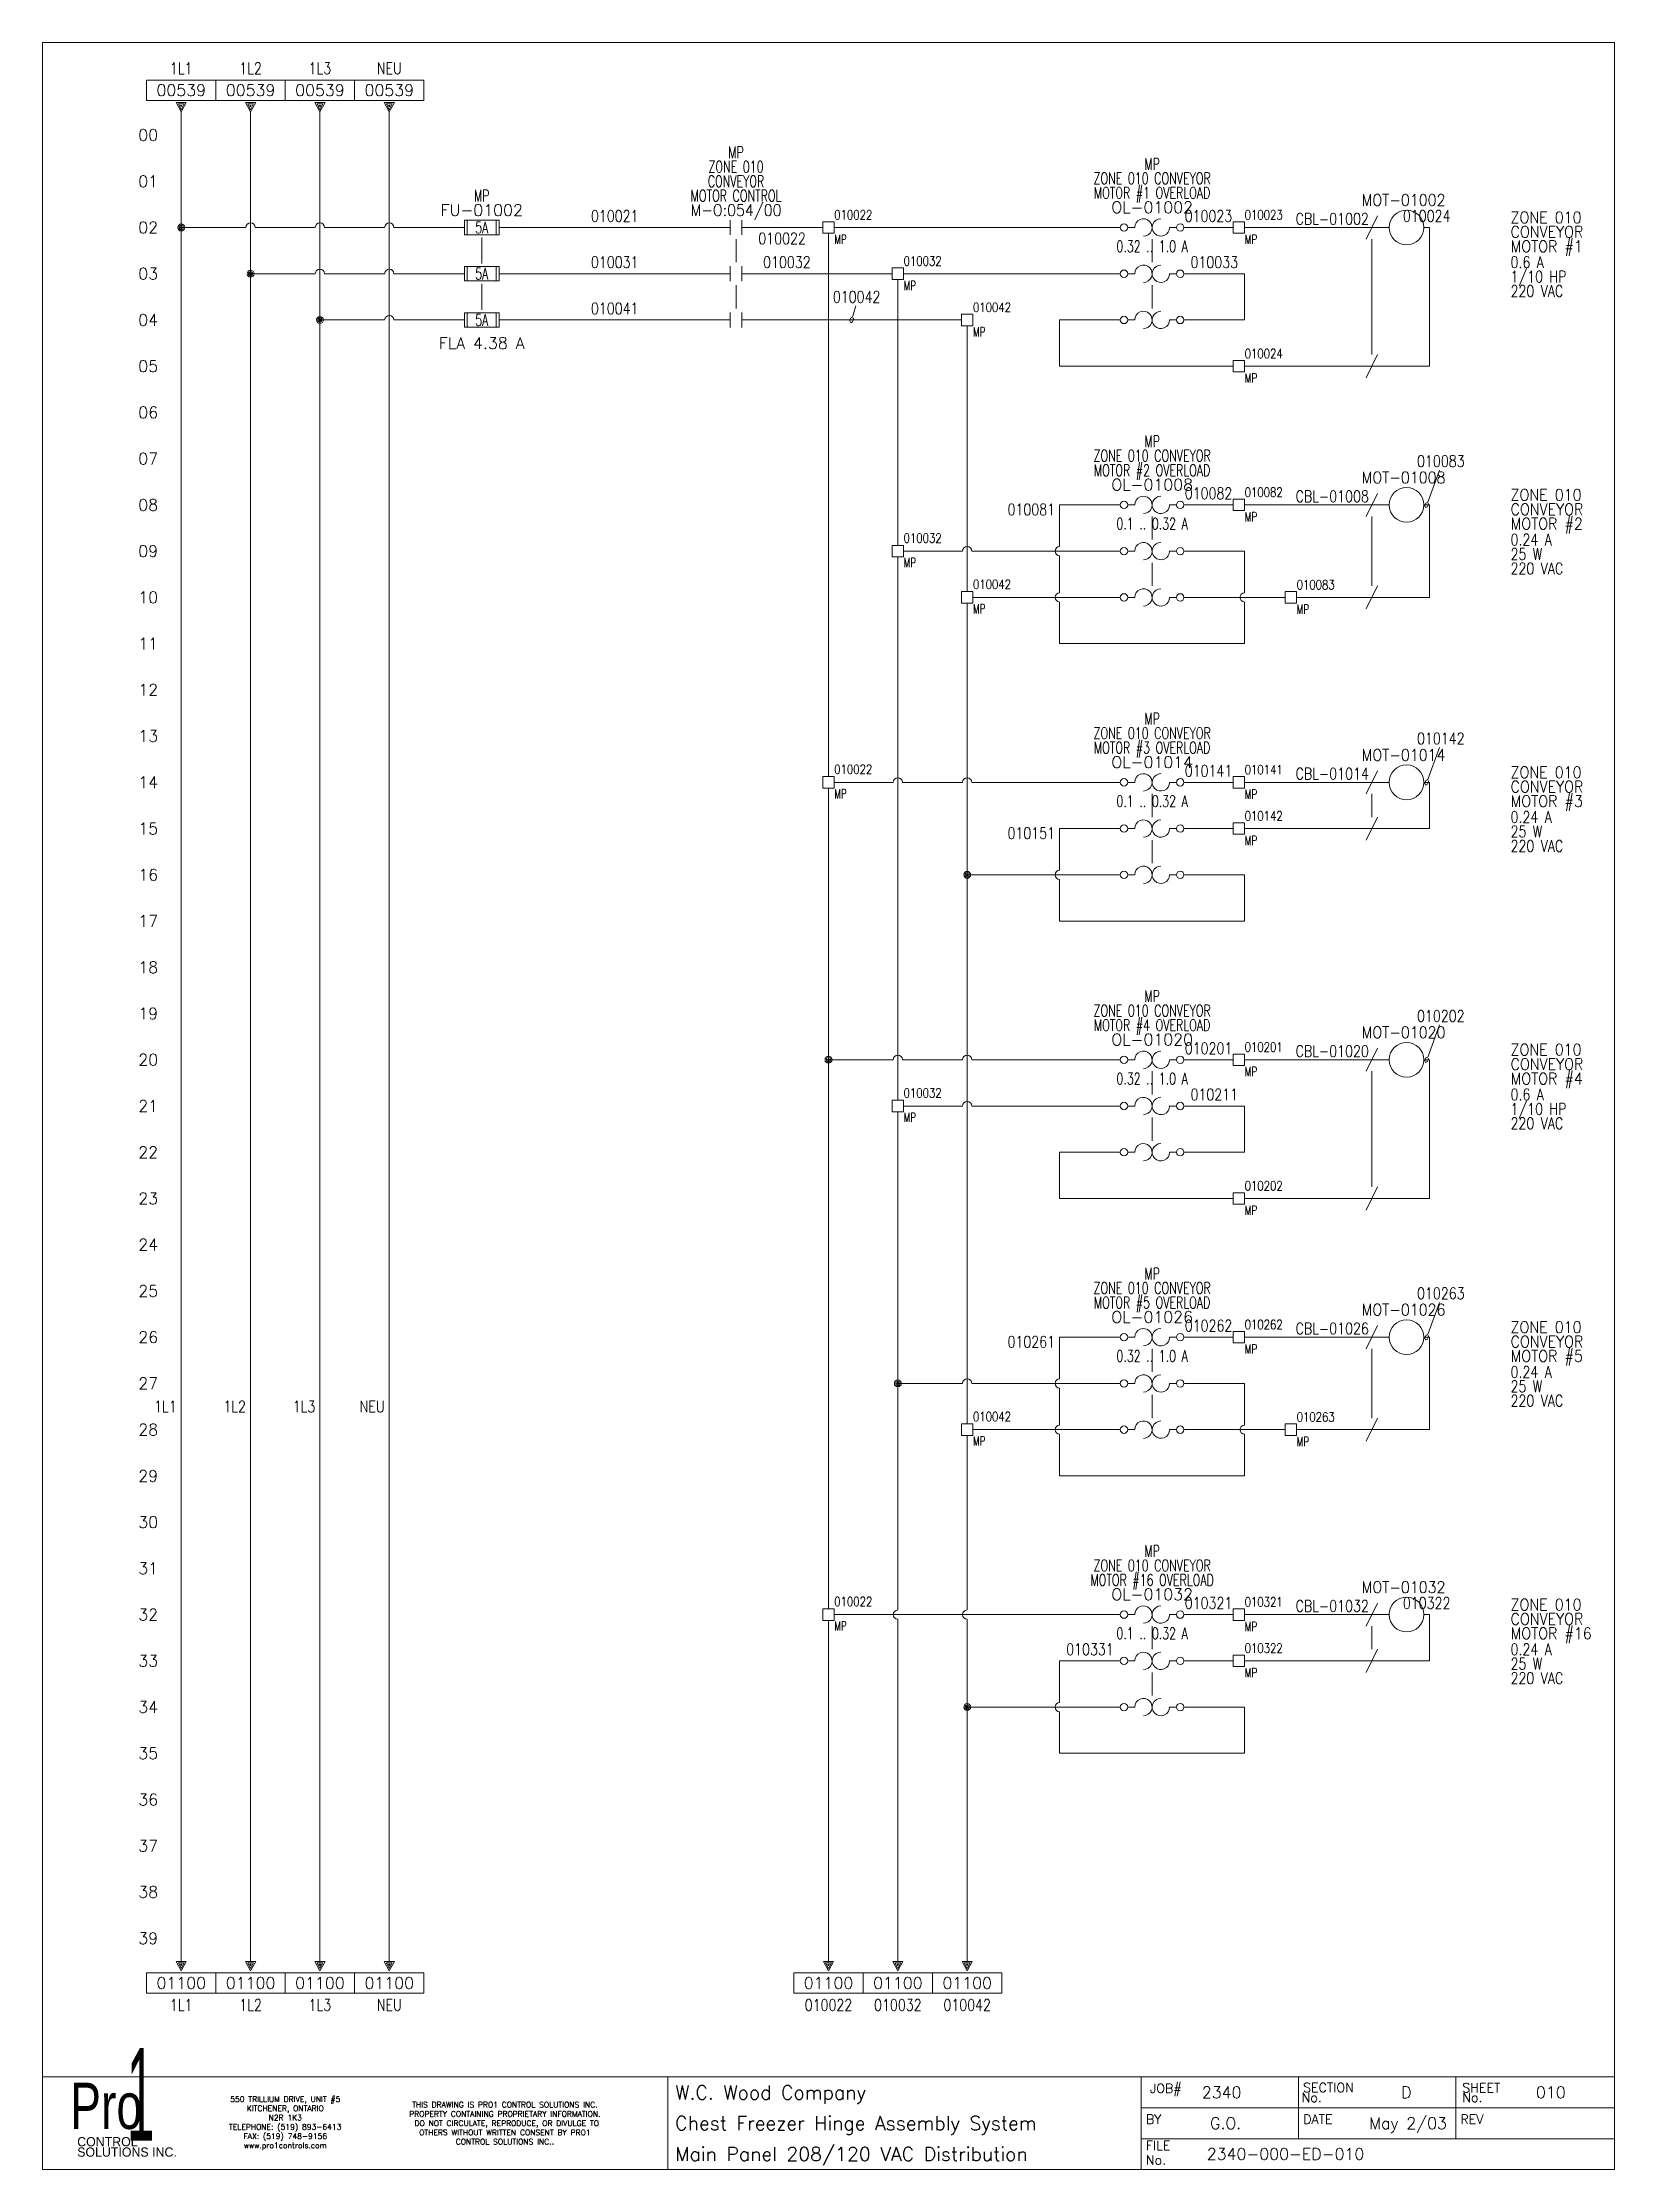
# Model space of a CAD drawing. Header units: inches. Extents: x 0 to 17, y 0 to 23.
import ezdxf
from ezdxf.enums import TextEntityAlignment as Align

# ---------------------------------------------------------------- set-up
doc = ezdxf.new("R2010")
doc.units = ezdxf.units.IN
doc.header["$MEASUREMENT"] = 0
doc.layers.get('0').update_dxf_attribs({"lineweight": 5})
for name, color, linetype, lineweight in [('BOARDER', 5, 'Continuous', 5), ('DESC', 1, 'Continuous', 5), ('DESCCHILD', 1, 'Continuous', 5), ('LINK', 7, 'Continuous', 5), ('LOC', 252, 'Continuous', 5), ('MISC', 2, 'Continuous', 5), ('SYMS', 7, 'Continuous', 5), ('TAGS', 2, 'Continuous', 5), ('Title_Block_Info', 2, 'Continuous', 5), ('WIRENO', 1, 'Continuous', 5), ('WIRES', 7, 'Continuous', 5), ('XREF', 1, 'Continuous', 5)]:
    doc.layers.add(name, color=color, linetype=linetype, lineweight=lineweight)
doc.layers.add('WIRENO_DEST', color=1, linetype='Continuous')
doc.styles.add('SIVAN', font='sivan.TTF', dxfattribs={"height": 1})
doc.styles.add('STACCO', font='STAC222N.TTF', dxfattribs={"height": 1})
doc.styles.get("Standard").update_dxf_attribs({"font": 'romans.shx'})
doc.styles.add('WD', font='romans.shx')

msp = doc.modelspace()

# ---------------------------------------------------------------- texts
at = {"color": 2, "style": 'WD'}
for s, p in [('01', (1.25, 21.5)), ('02', (1.25, 21)), ('03', (1.25, 20.5)), ('04', (1.25, 20)), ('05', (1.25, 19.5)), ('06', (1.25, 19)), ('07', (1.25, 18.5)), ('08', (1.25, 18)), ('09', (1.25, 17.5)), ('10', (1.25, 17)), ('11', (1.25, 16.5)), ('12', (1.25, 16)), ('13', (1.25, 15.5)), ('14', (1.25, 15)), ('15', (1.25, 14.5)), ('16', (1.25, 14)), ('17', (1.25, 13.5)), ('18', (1.25, 13)), ('19', (1.25, 12.5)), ('20', (1.25, 12)), ('21', (1.25, 11.5)), ('22', (1.25, 11)), ('23', (1.25, 10.5)), ('24', (1.25, 10)), ('25', (1.25, 9.5)), ('26', (1.25, 9)), ('27', (1.25, 8.5)), ('28', (1.25, 8)), ('29', (1.25, 7.5)), ('30', (1.25, 7)), ('31', (1.25, 6.5)), ('32', (1.25, 6)), ('33', (1.25, 5.5)), ('34', (1.25, 5)), ('35', (1.25, 4.5)), ('36', (1.25, 4)), ('37', (1.25, 3.5)), ('38', (1.25, 3)), ('39', (1.25, 2.5))]:
    msp.add_text(s, height=0.125, dxfattribs=at).set_placement(p, align=Align.MIDDLE_RIGHT)
at = {"layer": 'SYMS', "insert": (4.75, 19.812), "char_height": 0.125, "width": 1.156, "attachment_point": 2}
msp.add_mtext('FLA 4.38 A', dxfattribs=at)

# ---------------------------------------------------------------- blocks, each defined once
blk = doc.blocks.new('WD_MLRH')
at = {"color": 2, "style": 'WD'}
blk.add_attdef('RUNGFIRST', text='', height=0.125, dxfattribs=at).set_placement((-0.25, 0), align=Align.MIDDLE_RIGHT)
at = {"style": 'WD', "flags": 1}
for tag, p in [('RUNGHORV', (-0.25, -0.127)), ('RUNGDIST', (-0.25, -0.2)), ('RUNGCNT', (-0.25, -0.237)), ('RUNGINC', (-0.25, -0.163)), ('WIRE-START', (-0.25, -0.356)), ('WIRE-GSUF', (-0.25, -0.396)), ('PH3SPACE', (-0.25, -0.437)), ('WIREMODE', (-0.25, -0.281)), ('WIREFMT', (-0.25, -0.321))]:
    blk.add_attdef(tag, text='', height=0.025, dxfattribs=at).set_placement(p, align=Align.RIGHT)
blk = doc.blocks.new('HA2D2')
for p, q in [((0.375, 0.344), (-0.375, 0.344)), ((-0.375, 0.344), (-0.375, 0.125)), ((0.375, 0.125), (0.375, 0.344)), ((-0.375, 0.125), (0.375, 0.125)), ((0.055, 0.102), (-0.055, 0.102)), ((-0.055, 0.102), (0, 0)), ((0, 0.023), (-0.031, 0.086)), ((-0.031, 0.086), (0.031, 0.086)), ((0, 0.055), (-0.008, 0.07)), ((-0.008, 0.07), (0.008, 0.07)), ((0, 0), (0.055, 0.102)), ((0.031, 0.086), (0, 0.023)), ((0.008, 0.07), (0, 0.055))]:
    blk.add_line(p, q)
at = {"style": 'WD', "width": 0.8, "flags": 8}
for tag, p in [('DESC1', (0, 0.722)), ('WIRENO', (0, 0.534))]:
    blk.add_attdef(tag, text='', height=0.125, dxfattribs=at).set_placement(p, align=Align.TOP_CENTER)
at = {"style": 'WD'}
blk.add_attdef('XREF', text='', height=0.125, dxfattribs=at).set_placement((0, 0.172), align=Align.CENTER)
at = {"style": 'WD', "flags": 1}
for tag, p in [('X8TERM01', (0, 0)), ('SIGCODE', (0.088, 0.066))]:
    blk.add_attdef(tag, p, '', height=0.01, dxfattribs=at)
blk = doc.blocks.new('WDDOT')
for radius in [0.0375, 0.0234, 0.0116]:
    blk.add_circle((0, 0), radius)
blk = doc.blocks.new('HFU1')
for p, q in [((-0.188, -0.078), (-0.188, 0.078)), ((-0.188, 0.078), (0.188, 0.078)), ((-0.156, 0.078), (-0.156, -0.078)), ((0.156, 0.078), (0.156, -0.078)), ((0.188, 0.078), (0.188, -0.078)), ((0.188, -0.078), (-0.188, -0.078))]:
    blk.add_line(p, q)
at = {"style": 'WD', "width": 0.7}
for tag, p in [('INST', (0, 0.451)), ('LOC', (0, 0.281))]:
    blk.add_attdef(tag, text='', height=0.125, dxfattribs=at).set_placement(p, align=Align.CENTER)
at = {"style": 'WD'}
blk.add_attdef('TAG1', text='', height=0.125, dxfattribs=at).set_placement((0, 0.125), align=Align.CENTER)
at = {"linetype": 'Continuous', "style": 'WD', "flags": 9}
for tag, p in [('ASSYCODE', (0.157, 0.251)), ('MFG', (0.156, 0.083)), ('CAT', (0.156, 0.102))]:
    blk.add_attdef(tag, text='', height=0.01, dxfattribs=at).set_placement(p, align=Align.CENTER)
at = {"style": 'WD', "width": 0.7}
blk.add_attdef('RATING1', text='', height=0.125, dxfattribs=at).set_placement((0, 0), align=Align.MIDDLE_CENTER)
at = {"style": 'WD'}
for tag, p, flags in [('X4TERM01', (-0.188, 0), 1), ('FAMILY', (0.129, 0.108), 9), ('X1TERM02', (0.188, 0), 1)]:
    blk.add_attdef(tag, p, '', height=0.01, dxfattribs=dict(at, flags=flags))
for tag, p in [('X2LINK', (0, 0.109)), ('X8LINK', (0, -0.109))]:
    blk.add_attdef(tag, p, '', height=0.01, dxfattribs=at)
at = {"linetype": 'Continuous', "style": 'WD', "flags": 8}
blk.add_attdef('TERM01', text='', height=0.125, dxfattribs=at).set_placement((-0.25, -0.031), align=Align.TOP_RIGHT)
blk.add_attdef('TERM02', text='', height=0.125, dxfattribs=at).set_placement((0.25, -0.031), align=Align.TOP_LEFT)
blk = doc.blocks.new('HFU2')
for p, q in [((-0.188, -0.078), (-0.188, 0.078)), ((-0.188, 0.078), (0.188, 0.078)), ((-0.156, 0.078), (-0.156, -0.078)), ((0.156, 0.078), (0.156, -0.078)), ((0.188, 0.078), (0.188, -0.078)), ((0.188, -0.078), (-0.188, -0.078))]:
    blk.add_line(p, q)
at = {"style": 'WD', "width": 0.7}
for tag, p in [('INST', (0, 0.451)), ('LOC', (0, 0.281))]:
    blk.add_attdef(tag, text='', height=0.125, dxfattribs=at).set_placement(p, align=Align.CENTER)
at = {"style": 'WD'}
blk.add_attdef('TAG2', text='', height=0.125, dxfattribs=at).set_placement((0, 0.125), align=Align.CENTER)
at = {"linetype": 'Continuous', "style": 'WD', "flags": 9}
for tag, p in [('FAMILY', (0.157, 0.251)), ('ASSYCODE', (0.188, 0.235)), ('MFG', (0.156, 0.083)), ('CAT', (0.156, 0.102))]:
    blk.add_attdef(tag, text='', height=0.01, dxfattribs=at).set_placement(p, align=Align.CENTER)
at = {"style": 'WD', "width": 0.7}
blk.add_attdef('RATING1', text='', height=0.125, dxfattribs=at).set_placement((0, 0), align=Align.MIDDLE_CENTER)
at = {"style": 'WD', "flags": 1}
for tag, p in [('X4TERM01', (-0.188, 0)), ('X1TERM02', (0.188, 0))]:
    blk.add_attdef(tag, p, '', height=0.01, dxfattribs=at)
at = {"style": 'WD'}
for tag, p in [('X2LINK', (0, 0.109)), ('X8LINK', (0, -0.109))]:
    blk.add_attdef(tag, p, '', height=0.01, dxfattribs=at)
at = {"linetype": 'Continuous', "style": 'WD', "flags": 8}
blk.add_attdef('TERM01', text='', height=0.125, dxfattribs=at).set_placement((-0.25, -0.031), align=Align.TOP_RIGHT)
blk.add_attdef('TERM02', text='', height=0.125, dxfattribs=at).set_placement((0.25, -0.031), align=Align.TOP_LEFT)
blk = doc.blocks.new('HMS21')
at = {"linetype": 'Continuous'}
for p, q in [((-0.062, 0.08), (-0.062, -0.08)), ((0.062, 0.08), (0.062, -0.08))]:
    blk.add_line(p, q, dxfattribs=at)
at = {"style": 'WD'}
for tag, width, p in [('DESC1', 0.7, (0, 0.594)), ('LOC', 0.7, (0, 0.75)), ('DESC2', 0.7, (0, 0.437)), ('TAG2', 0.9, (0, 0.125)), ('DESC3', 0.7, (0, 0.281)), ('XREF', 0.7, (0, -0.297)), ('INST', 0.7, (0, -0.438))]:
    blk.add_attdef(tag, text='', height=0.125, dxfattribs=dict(at, width=width)).set_placement(p, align=Align.CENTER)
for tag, p, flags in [('X4TERM01', (-0.062, 0), 1), ('X1TERM02', (0.062, 0), 1), ('FAMILY', (0.097, 0.053), 9), ('CONTACT', (0.097, 0.036), 1)]:
    blk.add_attdef(tag, p, '', height=0.01, dxfattribs=dict(at, flags=flags))
for tag, p in [('X2LINK', (0, 0.125)), ('X8LINK', (0, -0.125))]:
    blk.add_attdef(tag, p, '', height=0.01, dxfattribs=at)
at = {"linetype": 'Continuous', "style": 'WD', "flags": 8}
blk.add_attdef('TERM01', text='', height=0.125, dxfattribs=at).set_placement((-0.125, -0.031), align=Align.TOP_RIGHT)
blk.add_attdef('TERM02', text='', height=0.125, dxfattribs=at).set_placement((0.125, -0.031), align=Align.TOP_LEFT)
blk = doc.blocks.new('HOL11')
for p, q in [((-0.264, 0), (-0.188, 0)), ((0.188, 0), (0.264, 0))]:
    blk.add_line(p, q)
at = {"linetype": 'Continuous'}
for centre in [(-0.304, 0), (0.304, 0)]:
    blk.add_circle(centre, 0.04, dxfattribs=at)
for centre, start, end in [((-0.094, 0), 270.001, 180.002), ((0.094, 0), 90, 0.001)]:
    blk.add_arc(centre, 0.0938, start, end)
at = {"style": 'WD', "width": 0.7}
for tag, p in [('INST', (0, 0.795)), ('LOC', (0, 0.625)), ('DESC1', (0, 0.469)), ('DESC2', (0, 0.312)), ('RATING1', (0, -0.266))]:
    blk.add_attdef(tag, text='', height=0.125, dxfattribs=at).set_placement(p, align=Align.CENTER)
at = {"style": 'WD'}
blk.add_attdef('TAG1', text='', height=0.125, dxfattribs=at).set_placement((0, 0.156), align=Align.CENTER)
for tag, p, flags in [('X4TERM01', (-0.344, 0), 1), ('FAMILY', (0.205, 0.152), 9), ('X1TERM02', (0.344, 0), 1)]:
    blk.add_attdef(tag, p, '', height=0.01, dxfattribs=dict(at, flags=flags))
for tag, p in [('X2LINK', (0, 0.125)), ('X8LINK', (0, -0.125))]:
    blk.add_attdef(tag, p, '', height=0.01, dxfattribs=at)
at = {"linetype": 'Continuous', "style": 'WD', "flags": 9}
for tag, p in [('ASSYCODE', (0.219, 0.062)), ('MFG', (0.228, 0.089)), ('CAT', (0.23, 0.108))]:
    blk.add_attdef(tag, text='', height=0.01, dxfattribs=at).set_placement(p, align=Align.CENTER)
at = {"linetype": 'Continuous', "style": 'WD', "flags": 8}
blk.add_attdef('TERM01', text='', height=0.125, dxfattribs=at).set_placement((-0.406, -0.031), align=Align.TOP_RIGHT)
blk.add_attdef('TERM02', text='', height=0.125, dxfattribs=at).set_placement((0.406, -0.031), align=Align.TOP_LEFT)
blk = doc.blocks.new('HOL21')
for p, q in [((-0.264, 0), (-0.188, 0)), ((0.188, 0), (0.264, 0))]:
    blk.add_line(p, q)
at = {"linetype": 'Continuous'}
for centre in [(-0.304, 0), (0.304, 0)]:
    blk.add_circle(centre, 0.04, dxfattribs=at)
for centre, start, end in [((-0.094, 0), 270.001, 180.002), ((0.094, 0), 90, 0.001)]:
    blk.add_arc(centre, 0.0938, start, end)
at = {"style": 'WD', "width": 0.7}
for tag, p in [('INST', (0, 0.81)), ('LOC', (0, 0.641)), ('DESC1', (0, 0.484)), ('DESC2', (0, 0.328))]:
    blk.add_attdef(tag, text='', height=0.125, dxfattribs=at).set_placement(p, align=Align.CENTER)
at = {"style": 'WD'}
blk.add_attdef('TAG2', text='', height=0.125, dxfattribs=at).set_placement((0, 0.172), align=Align.CENTER)
for tag, p, flags in [('X4TERM01', (-0.344, 0), 1), ('FAMILY', (0.205, 0.152), 9), ('X1TERM02', (0.344, 0), 1)]:
    blk.add_attdef(tag, p, '', height=0.01, dxfattribs=dict(at, flags=flags))
for tag, p in [('X2LINK', (0, 0.125)), ('X8LINK', (0, -0.125))]:
    blk.add_attdef(tag, p, '', height=0.01, dxfattribs=at)
at = {"linetype": 'Continuous', "style": 'WD', "flags": 8}
blk.add_attdef('TERM01', text='', height=0.125, dxfattribs=at).set_placement((-0.406, -0.016), align=Align.TOP_RIGHT)
blk.add_attdef('TERM02', text='', height=0.125, dxfattribs=at).set_placement((0.406, -0.016), align=Align.TOP_LEFT)
blk = doc.blocks.new('HA2S4')
for p, q in [((-0.055, 0), (0.055, 0)), ((0, -0.102), (-0.055, 0)), ((0.055, 0), (0, -0.102)), ((0.375, -0.125), (-0.375, -0.125)), ((-0.375, -0.125), (-0.375, -0.344)), ((-0.031, -0.016), (0, -0.078)), ((0.031, -0.016), (-0.031, -0.016)), ((-0.008, -0.031), (0, -0.047)), ((0.008, -0.031), (-0.008, -0.031)), ((0, -0.078), (0.031, -0.016)), ((0, -0.047), (0.008, -0.031)), ((0.375, -0.344), (0.375, -0.125)), ((-0.375, -0.344), (0.375, -0.344))]:
    blk.add_line(p, q)
at = {"style": 'WD', "flags": 1}
for tag, p in [('X2TERM01', (0, 0)), ('SIGCODE', (0.088, -0.059))]:
    blk.add_attdef(tag, p, '', height=0.01, dxfattribs=at)
at = {"style": 'WD'}
blk.add_attdef('XREF', text='', height=0.125, dxfattribs=at).set_placement((0, -0.297), align=Align.CENTER)
at = {"style": 'WD', "width": 0.8, "flags": 8}
for tag, p in [('WIRENO', (0, -0.409)), ('DESC1', (0, -0.597))]:
    blk.add_attdef(tag, text='', height=0.125, dxfattribs=at).set_placement(p, align=Align.TOP_CENTER)
blk = doc.blocks.new('HMO12')
blk.add_circle((0, 0), 0.188)
at = {"style": 'WD'}
for tag, width, p in [('INST', 0.7, (-0.026, 0.559)), ('LOC', 0.7, (-0.026, 0.39)), ('TAG1', 0.9, (-0.031, 0.234))]:
    blk.add_attdef(tag, text='', height=0.125, dxfattribs=dict(at, width=width)).set_placement(p, align=Align.CENTER)
at = {"style": 'WD', "flags": 1}
for tag, p in [('X4TERM01', (-0.188, 0)), ('X1TERM02', (0.188, 0)), ('X0TERM03', (0.133, -0.133))]:
    blk.add_attdef(tag, p, '', height=0.01, dxfattribs=at)
at = {"linetype": 'Continuous', "style": 'WD', "flags": 9}
blk.add_attdef('ASSYCODE', text='', height=0.01, dxfattribs=at).set_placement((0, 0.125), align=Align.CENTER)
at = {"style": 'WD', "flags": 9}
blk.add_attdef('FAMILY', text='', height=0.01, dxfattribs=at).set_placement((-0.005, 0.17), align=Align.CENTER)
at = {"linetype": 'Continuous', "style": 'WD', "flags": 1}
for tag, p in [('MFG', (0, 0.14)), ('CAT', (0, 0.159))]:
    blk.add_attdef(tag, text='', height=0.01, dxfattribs=at).set_placement(p, align=Align.MIDDLE)
at = {"style": 'WD'}
for tag, p, width in [('DESC1', (1.126, 0.046), 0.9), ('DESC2', (1.126, -0.11), 0.9), ('DESC3', (1.126, -0.266), 0.9), ('RATING1', (1.125, -0.438), 0.8), ('RATING2', (1.125, -0.594), 0.8), ('RATING3', (1.125, -0.75), 0.8), ('RATING4', (1.125, -0.906), 0.8)]:
    blk.add_attdef(tag, p, '', height=0.125, dxfattribs=dict(at, width=width))
at = {"linetype": 'Continuous', "style": 'WD'}
blk.add_attdef('TERM01', text='', height=0.125, dxfattribs=at).set_placement((-0.231, -0.035), align=Align.TOP_RIGHT)
for tag, p in [('TERM03', (0.062, -0.219)), ('TERM02', (0.231, -0.035))]:
    blk.add_attdef(tag, text='', height=0.125, dxfattribs=at).set_placement(p, align=Align.TOP_LEFT)
blk = doc.blocks.new('HW01')
for p, q in [((0.062, 0.125), (-0.062, -0.125)), ((0.031, 0), (-0.031, 0))]:
    blk.add_line(p, q)
at = {"style": 'WD', "width": 0.7, "flags": 1}
for tag, p in [('INST', (0, 0.357)), ('LOC', (0, 0.188)), ('XREF', (0, -0.3)), ('DESC1', (0, -0.456)), ('DESC2', (0, -0.613))]:
    blk.add_attdef(tag, text='', height=0.125, dxfattribs=at).set_placement(p, align=Align.CENTER)
at = {"style": 'WD', "width": 0.8}
blk.add_attdef('TAG1', text='', height=0.125, dxfattribs=at).set_placement((-0.031, 0.031), align=Align.RIGHT)
at = {"style": 'WD', "flags": 1}
for tag, p in [('X4TERM01', (-0.031, 0)), ('X1TERM01', (0.031, 0))]:
    blk.add_attdef(tag, p, '', height=0.01, dxfattribs=at)
at = {"linetype": 'Continuous', "style": 'WD', "flags": 9}
blk.add_attdef('ASSYCODE', text='', height=0.01, dxfattribs=at).set_placement((0.029, 0.042), align=Align.CENTER)
at = {"style": 'WD'}
for tag, p in [('X2LINK', (0, 0.125)), ('X8LINK', (0, -0.125))]:
    blk.add_attdef(tag, p, '', height=0.01, dxfattribs=at)
at = {"style": 'WD', "flags": 9}
blk.add_attdef('FAMILY', text='', height=0.01, dxfattribs=at).set_placement((0.023, 0.118), align=Align.CENTER)
at = {"style": 'WD', "width": 0.8}
blk.add_attdef('RATING1', (0.094, 0.031), '', height=0.125, dxfattribs=at)
at = {"style": 'WD', "width": 0.8, "flags": 1}
blk.add_attdef('MFG', text='', height=0.0938, dxfattribs=at).set_placement((-0.125, -0.031), align=Align.TOP_RIGHT)
blk.add_attdef('CAT', text='', height=0.0938, dxfattribs=at).set_placement((0.031, -0.031), align=Align.TOP_LEFT)
blk = doc.blocks.new('HW02')
for p, q in [((0.062, 0.125), (-0.062, -0.125)), ((0.031, 0), (-0.031, 0))]:
    blk.add_line(p, q)
at = {"style": 'WD', "width": 0.7, "flags": 1}
for tag, p in [('INST', (0, 0.357)), ('LOC', (0, 0.188)), ('XREF', (0, -0.3)), ('DESC1', (0, -0.456)), ('DESC2', (0, -0.613))]:
    blk.add_attdef(tag, text='', height=0.125, dxfattribs=at).set_placement(p, align=Align.CENTER)
at = {"style": 'WD', "width": 0.8}
blk.add_attdef('TAG2', text='', height=0.125, dxfattribs=at).set_placement((-0.031, 0.031), align=Align.RIGHT)
at = {"style": 'WD', "flags": 1}
for tag, p in [('X4TERM01', (-0.031, 0)), ('X1TERM01', (0.031, 0))]:
    blk.add_attdef(tag, p, '', height=0.01, dxfattribs=at)
at = {"style": 'WD'}
for tag, p in [('X2LINK', (0, 0.125)), ('X8LINK', (0, -0.125))]:
    blk.add_attdef(tag, p, '', height=0.01, dxfattribs=at)
at = {"style": 'WD', "flags": 9}
blk.add_attdef('FAMILY', text='', height=0.01, dxfattribs=at).set_placement((0.023, 0.118), align=Align.CENTER)
at = {"style": 'WD', "width": 0.8}
blk.add_attdef('RATING1', (0.094, 0.031), '', height=0.125, dxfattribs=at)
blk = doc.blocks.new('HT0W01')
for p, q in [((-0.062, 0.062), (0.062, 0.062)), ((-0.062, -0.062), (-0.062, 0.062)), ((0.062, 0.062), (0.062, -0.062)), ((0.062, -0.062), (-0.062, -0.062))]:
    blk.add_line(p, q)
at = {"style": 'WD', "width": 0.7}
for tag, p in [('INST', (0.062, 0.214)), ('LOC', (0.062, -0.178))]:
    blk.add_attdef(tag, p, '', height=0.1, dxfattribs=at)
at = {"style": 'WD', "flags": 1}
for tag, p, height in [('X4TERM01', (-0.062, 0), 0.01), ('X4TERMDESC01', (-0.055, -0.023), 0.025), ('X2TERMDESC01', (-0.006, 0.029), 0.025), ('X2TERM01', (0, 0.062), 0.01), ('X1TERMDESC01', (0.039, 0.007), 0.025), ('X1TERM01', (0.062, 0), 0.01), ('X8TERM01', (0, -0.062), 0.01), ('X8TERMDESC01', (0, -0.054), 0.025)]:
    blk.add_attdef(tag, p, '', height=height, dxfattribs=at)
at = {"linetype": 'Continuous', "style": 'WD'}
for tag, p, width, flags in [('WIRENO', (0.062, 0.087), 0.8, 8), ('TAGSTRIP', (0.05, -0.297), 0.9, 8), ('CAT', (0.213, -0.406), 0.8, 1)]:
    blk.add_attdef(tag, p, '', height=0.1, dxfattribs=dict(at, width=width, flags=flags))
at = {"linetype": 'Continuous', "style": 'WD', "width": 0.8, "flags": 1}
blk.add_attdef('MFG', text='', height=0.1, dxfattribs=at).set_placement((0.088, -0.406), align=Align.RIGHT)
at = {"style": 'WD', "width": 0.7, "flags": 1}
blk.add_attdef('ASSYCODE', (0.062, -0.281), '', height=0.01, dxfattribs=at)
blk = doc.blocks.new('VT0W01')
for p, q in [((-0.062, 0.062), (0.062, 0.062)), ((-0.062, -0.062), (-0.062, 0.062)), ((0.062, 0.062), (0.062, -0.062)), ((0.062, -0.062), (-0.062, -0.062))]:
    blk.add_line(p, q)
at = {"style": 'WD', "width": 0.7}
for tag, p in [('INST', (0.062, 0.208)), ('LOC', (0.062, -0.173))]:
    blk.add_attdef(tag, p, '', height=0.1, dxfattribs=at)
at = {"style": 'WD', "flags": 1}
for tag, p, height in [('X4TERM01', (-0.062, 0), 0.01), ('X4TERMDESC01', (-0.055, -0.023), 0.025), ('X2TERMDESC01', (-0.006, 0.029), 0.025), ('X2TERM01', (0, 0.062), 0.01), ('X1TERMDESC01', (0.039, -0.003), 0.025), ('X1TERM01', (0.062, 0), 0.01), ('X8TERM01', (0, -0.062), 0.01), ('X8TERMDESC01', (0, -0.054), 0.025)]:
    blk.add_attdef(tag, p, '', height=height, dxfattribs=at)
at = {"linetype": 'Continuous', "style": 'WD'}
for tag, p, width, flags in [('WIRENO', (0.062, 0.091), 0.8, 8), ('TAGSTRIP', (0.05, -0.282), 0.9, 8), ('CAT', (0.213, -0.406), 0.8, 1)]:
    blk.add_attdef(tag, p, '', height=0.1, dxfattribs=dict(at, width=width, flags=flags))
at = {"linetype": 'Continuous', "style": 'WD', "width": 0.8, "flags": 1}
blk.add_attdef('MFG', text='', height=0.1, dxfattribs=at).set_placement((0.088, -0.406), align=Align.RIGHT)
at = {"style": 'WD', "width": 0.7, "flags": 1}
blk.add_attdef('ASSYCODE', (0.062, -0.281), '', height=0.01, dxfattribs=at)
blk = doc.blocks.new('WD_WNV')
at = {"linetype": 'Continuous', "style": 'WD', "width": 0.8}
blk.add_attdef('WIRENO', text='', height=0.125, dxfattribs=at).set_placement((-0.05, 0), align=Align.MIDDLE_RIGHT)
blk = doc.blocks.new('WD_WNH')
at = {"linetype": 'Continuous', "style": 'WD', "width": 0.8}
blk.add_attdef('WIRENO', text='', height=0.125, dxfattribs=at).set_placement((0, 0.0625), align=Align.CENTER)
blk = doc.blocks.new('TB_P')
at = {"color": 5}
blk.add_line((6.764, 0), (6.764, 1), dxfattribs=at)
at = {"color": 5, "linetype": 'Continuous'}
blk.add_line((15.283, 1), (15.283, 0.667), dxfattribs=at)
blk.add_lwpolyline([(0, 0), (17, 0), (17, 23), (0, 23)], close=True, dxfattribs=at)
at = {"layer": 'BOARDER', "linetype": 'Continuous'}
for p, q in [((0, 1), (17, 1)), ((0, 1), (0, 0)), ((11.882, 1), (11.882, 0.667)), ((11.882, 1), (11.882, 0)), ((11.882, 1), (11.882, 0)), ((11.882, 1), (11.882, 0)), ((13.583, 1), (13.583, 0.667)), ((11.882, 0.667), (17, 0.667)), ((13.583, 0.667), (13.583, 0.333)), ((15.283, 0.667), (15.283, 0.333)), ((11.882, 0.333), (17, 0.333))]:
    blk.add_line(p, q, dxfattribs=at)
at = {"color": 5, "char_height": 0.06, "attachment_point": 5, "style": 'WD'}
for s, insert, width in [('550 TRILLIUM DRIVE, UNIT #5\\PKITCHENER, ONTARIO\\PN2R 1K3\\PTELEPHONE: (519) 893-6413\\PFAX: (519) 748-9156\\Pwww.pro1controls.com', (2.625, 0.5), 1.804), ('THIS DRAWING IS PRO1 CONTROL SOLUTIONS INC. PROPERTY CONTAINING PROPRIETARY INFORMATION.  DO NOT CIRCULATE, REPRODUCE, OR DIVULGE TO OTHERS WITHOUT WRITTEN CONSENT BY PRO1 CONTROL SOLUTIONS INC..', (5, 0.5), 2.264)]:
    blk.add_mtext(s, dxfattribs=dict(at, insert=insert, width=width))
at = {"color": 2, "linetype": 'Continuous', "style": 'WD', "flags": 1}
for tag, p in [('REV1_NO', (1.734, 3.29)), ('REV1_BY', (7.303, 3.29)), ('REV1_DATE', (9.562, 3.29)), ('REV2_NO', (1.734, 3.04)), ('REV2_BY', (7.303, 3.04)), ('REV2_DATE', (9.562, 3.04)), ('REV3_NO', (1.734, 2.79)), ('REV3_BY', (7.303, 2.79)), ('REV3_DATE', (9.562, 2.79)), ('REV4_NO', (1.734, 2.54)), ('REV4_BY', (7.303, 2.54)), ('REV4_DATE', (9.562, 2.54)), ('REV5_NO', (1.734, 2.29)), ('REV5_BY', (7.303, 2.29)), ('REV5_DATE', (9.562, 2.29)), ('REV6_NO', (1.734, 2.04)), ('REV6_BY', (7.303, 2.04)), ('REV6_DATE', (9.562, 2.04)), ('REV7_NO', (1.734, 1.79)), ('REV7_BY', (7.303, 1.79)), ('REV7_DATE', (9.562, 1.79)), ('REV8_NO', (1.734, 1.54)), ('REV8_BY', (7.303, 1.54)), ('REV8_DATE', (9.562, 1.54)), ('REV9_NO', (1.734, 1.29)), ('REV9_BY', (7.303, 1.29)), ('REV9_DATE', (9.562, 1.29))]:
    blk.add_attdef(tag, text='', height=0.15, dxfattribs=at).set_placement(p, align=Align.MIDDLE_CENTER)
for tag, p in [('REV1_CHANGE', (2.292, 3.29)), ('REV2_CHANGE', (2.292, 3.04)), ('REV3_CHANGE', (2.292, 2.79)), ('REV4_CHANGE', (2.292, 2.54)), ('REV5_CHANGE', (2.292, 2.29)), ('REV6_CHANGE', (2.292, 2.04)), ('REV7_CHANGE', (2.292, 1.79)), ('REV8_CHANGE', (2.292, 1.54)), ('REV9_CHANGE', (2.292, 1.29))]:
    blk.add_attdef(tag, text='', height=0.15, dxfattribs=at).set_placement(p, align=Align.MIDDLE_LEFT)
at = {"layer": 'BOARDER', "lineweight": 0}
for s, height, style, width, p in [('1', 1, 'SIVAN', 0.4, (1.062, 0.812)), ('Pro', 0.5, 'STACCO', 0.75, (0.688, 0.688))]:
    blk.add_text(s, height=height, dxfattribs=dict(at, style=style, width=width)).set_placement(p, align=Align.MIDDLE_CENTER)
at = {"layer": 'BOARDER', "linetype": 'Continuous', "style": 'WD'}
for s, p in [('JOB#', (11.976, 0.827)), ('SECTION', (13.633, 0.835)), ('SHEET', (15.354, 0.834)), ('No.', (13.617, 0.729)), ('No.', (15.354, 0.729)), ('BY', (11.933, 0.493)), ('DATE', (13.634, 0.493)), ('REV', (15.334, 0.493)), ('FILE', (11.932, 0.21)), ('No.', (11.932, 0.052))]:
    blk.add_text(s, height=0.1, dxfattribs=at).set_placement(p)
at = {"layer": 'BOARDER', "lineweight": 0, "style": 'STACCO'}
for s, p in [('SOLUTIONS INC.', (0.375, 0.188)), ('CONTROL', (0.375, 0.3))]:
    blk.add_text(s, height=0.1, dxfattribs=at).set_placement(p, align=Align.MIDDLE_LEFT)
at = {"layer": 'Title_Block_Info', "ltscale": 0.1}
for tag, p in [('CUSTOMER', (6.842, 0.833)), ('JOB DESCRIPTION LINE', (6.842, 0.5)), ('DRAWING DESCRIPTION', (6.842, 0.167))]:
    blk.add_attdef(tag, text='', height=0.15, dxfattribs=at).set_placement(p, align=Align.MIDDLE_LEFT)
at = {"layer": 'Title_Block_Info', "ltscale": 0.1, "style": 'WD'}
for tag, p in [('JOB #', (12.752, 0.833)), ('SEC. NO.', (14.75, 0.833)), ('SHT. NO.', (16.312, 0.833)), ('NAME', (12.795, 0.5)), ('REV', (16.194, 0.5))]:
    blk.add_attdef(tag, text='', height=0.125, dxfattribs=at).set_placement(p, align=Align.MIDDLE_CENTER)
blk.add_attdef('DATE', text='', height=0.125, dxfattribs=at).set_placement((15.188, 0.5), align=Align.MIDDLE_RIGHT)
blk.add_attdef('FILE NUMBER', text='', height=0.125, dxfattribs=at).set_placement((12.591, 0.167), align=Align.MIDDLE_LEFT)

# ---------------------------------------------------------------- linework, layer by layer
at = {"layer": 'LINK'}
for points in [[(4.75, 20.891), (4.75, 20.609)], [(7.5, 20.875), (7.5, 20.625)], [(12, 20.875), (12, 20.625)], [(14.375, 20.875), (14.375, 19.625)], [(4.75, 20.391), (4.75, 20.109)], [(7.5, 20.375), (7.5, 20.125)], [(12, 20.375), (12, 20.125)], [(12, 17.875), (12, 17.625)], [(14.375, 17.875), (14.375, 17.125)], [(12, 17.375), (12, 17.125)], [(12, 14.875), (12, 14.625)], [(14.375, 14.875), (14.375, 14.625)], [(12, 14.375), (12, 14.125)], [(12, 11.875), (12, 11.625)], [(14.375, 11.875), (14.375, 10.625)], [(12, 11.375), (12, 11.125)], [(12, 8.875), (12, 8.625)], [(14.375, 8.875), (14.375, 8.125)], [(12, 8.375), (12, 8.125)], [(12, 5.875), (12, 5.625)], [(14.375, 5.875), (14.375, 5.625)], [(12, 5.375), (12, 5.125)]]:
    msp.add_lwpolyline(points, dxfattribs=at)
at = {"layer": 'WIRENO'}
for points in [[(8.794, 20.151), (8.759, 20.03), (8.739, 20.019), (8.731, 19.99), (8.741, 19.97), (8.761, 19.981), (8.769, 20.011), (8.764, 20.02)], [(15.108, 18.376), (14.98, 18.029), (14.96, 18.02), (14.949, 17.991), (14.958, 17.971), (14.978, 17.98), (14.989, 18.009), (14.984, 18.019)], [(15.108, 15.376), (14.98, 15.029), (14.96, 15.02), (14.949, 14.991), (14.958, 14.971), (14.978, 14.98), (14.989, 15.009), (14.984, 15.019)], [(15.108, 12.376), (14.98, 12.029), (14.96, 12.02), (14.949, 11.991), (14.958, 11.971), (14.978, 11.98), (14.989, 12.009), (14.984, 12.019)], [(15.108, 9.376), (14.98, 9.029), (14.96, 9.02), (14.949, 8.991), (14.958, 8.971), (14.978, 8.98), (14.989, 9.009), (14.984, 9.019)]]:
    msp.add_lwpolyline(points, dxfattribs=at)
at = {"layer": 'WIRES'}
for p, q in [((1.5, 22.25), (1.5, 2.25)), ((2.25, 22.25), (2.25, 2.25)), ((3, 22.25), (3, 2.25)), ((3.75, 22.25), (3.75, 2.25)), ((1.5, 21), (2.2, 21)), ((2.3, 21), (2.95, 21)), ((3.05, 21), (3.7, 21)), ((3.8, 21), (4.563, 21)), ((4.938, 21), (7.437, 21)), ((7.562, 21), (8.438, 21)), ((8.5, 20.938), (8.5, 15.062)), ((8.562, 21), (11.656, 21)), ((12.344, 21), (12.875, 21)), ((13, 21), (14.344, 21)), ((14.406, 21), (14.562, 21)), ((14.938, 21), (15, 21)), ((15, 21), (15, 19.5)), ((2.25, 20.5), (2.95, 20.5)), ((3.05, 20.5), (3.7, 20.5)), ((3.8, 20.5), (4.563, 20.5)), ((4.938, 20.5), (7.437, 20.5)), ((7.562, 20.5), (9.188, 20.5)), ((9.312, 20.5), (11.656, 20.5)), ((12.344, 20.5), (13, 20.5)), ((13, 20.5), (13, 20)), ((9.25, 20.438), (9.25, 17.562)), ((3, 20), (3.7, 20)), ((3.8, 20), (4.563, 20)), ((4.938, 20), (7.437, 20)), ((7.562, 20), (9.938, 20)), ((10, 19.938), (10, 17.062)), ((11.656, 20), (11, 20)), ((11, 20), (11, 19.5)), ((13, 20), (12.344, 20)), ((11, 19.5), (12.876, 19.5)), ((13.001, 19.5), (14.344, 19.5)), ((14.406, 19.5), (15, 19.5)), ((11, 18), (11.656, 18)), ((11, 17.55), (11, 18)), ((12.876, 18), (12.344, 18)), ((14.344, 18), (13.001, 18)), ((14.563, 18), (14.406, 18)), ((14.938, 18), (15, 18)), ((15, 18), (15, 17)), ((9.95, 17.5), (9.312, 17.5)), ((11.656, 17.5), (10.05, 17.5)), ((12.344, 17.5), (13, 17.5)), ((13, 17.5), (13, 17.05)), ((9.25, 17.438), (9.25, 11.562)), ((11, 17.05), (11, 17.45)), ((10, 16.938), (10, 8.062)), ((11.656, 17), (10.062, 17)), ((11, 16.5), (11, 16.95)), ((12.344, 17), (13.438, 17)), ((13, 16.95), (13, 16.5)), ((13.563, 17), (14.344, 17)), ((14.406, 17), (15, 17)), ((13, 16.5), (11, 16.5)), ((9.2, 15), (8.562, 15)), ((9.95, 15), (9.3, 15)), ((11.656, 15), (10.05, 15)), ((12.876, 15), (12.344, 15)), ((14.344, 15), (13.001, 15)), ((14.563, 15), (14.406, 15)), ((14.938, 15), (15, 15)), ((15, 15), (15, 14.5)), ((8.5, 14.938), (8.5, 12)), ((11, 14.5), (11.656, 14.5)), ((11, 14.05), (11, 14.5)), ((12.344, 14.5), (12.876, 14.5)), ((13.001, 14.5), (14.344, 14.5)), ((14.406, 14.5), (15, 14.5)), ((11.656, 14), (10, 14)), ((11, 13.5), (11, 13.95)), ((12.344, 14), (13, 14)), ((13, 14), (13, 13.5)), ((13, 13.5), (11, 13.5)), ((9.2, 12), (8.5, 12)), ((8.5, 12), (8.5, 6.062)), ((9.95, 12), (9.3, 12)), ((11.656, 12), (10.05, 12)), ((12.344, 12), (12.876, 12)), ((13.001, 12), (14.344, 12)), ((14.406, 12), (14.563, 12)), ((14.938, 12), (15, 12)), ((15, 12), (15, 10.5)), ((9.25, 11.438), (9.25, 8.5)), ((9.95, 11.5), (9.312, 11.5)), ((11.656, 11.5), (10.05, 11.5)), ((12.344, 11.5), (13, 11.5)), ((13, 11.5), (13, 11)), ((11.656, 11), (11, 11)), ((11, 11), (11, 10.5)), ((13, 11), (12.344, 11)), ((11, 10.5), (12.876, 10.5)), ((13.001, 10.5), (14.344, 10.5)), ((14.406, 10.5), (14.57, 10.5)), ((15, 10.5), (14.57, 10.5)), ((11, 9), (11.656, 9)), ((11, 8.55), (11, 9)), ((12.876, 9), (12.344, 9)), ((14.344, 9), (13.001, 9)), ((14.563, 9), (14.406, 9)), ((14.938, 9), (15, 9)), ((15, 9), (15, 8)), ((9.95, 8.5), (9.25, 8.5)), ((9.25, 8.5), (9.25, 6.05)), ((11.656, 8.5), (10.05, 8.5)), ((11, 8.05), (11, 8.45)), ((12.344, 8.5), (13, 8.5)), ((13, 8.5), (13, 8.05)), ((10, 7.938), (10, 6.05)), ((11.656, 8), (10.062, 8)), ((11, 7.5), (11, 7.95)), ((12.344, 8), (13.438, 8)), ((13, 7.95), (13, 7.5)), ((13.563, 8), (14.344, 8)), ((14.406, 8), (15, 8)), ((13, 7.5), (11, 7.5)), ((8.562, 6), (11.656, 6)), ((12.876, 6), (12.344, 6)), ((14.344, 6), (13.001, 6)), ((14.563, 6), (14.406, 6)), ((15, 6), (14.938, 6)), ((15, 5.5), (15, 6)), ((8.5, 5.938), (8.5, 2.25)), ((9.25, 5.95), (9.25, 2.25)), ((10, 5.95), (10, 5)), ((11, 5.05), (11, 5.5)), ((11, 5.5), (11.656, 5.5)), ((12.344, 5.5), (12.876, 5.5)), ((13.001, 5.5), (14.344, 5.5)), ((14.406, 5.5), (15, 5.5)), ((11.656, 5), (10, 5)), ((10, 5), (10, 2.25)), ((11, 4.5), (11, 4.95)), ((12.344, 5), (13, 5)), ((13, 5), (13, 4.5)), ((13, 4.5), (11, 4.5))]:
    msp.add_line(p, q, dxfattribs=at)
for centre, start, end in [((2.25, 21), 0, 180), ((3, 21), 0, 180), ((3.75, 21), 0, 180), ((3, 20.5), 0, 180), ((3.75, 20.5), 0, 180), ((3.75, 20), 0, 180), ((10, 17.5), 0, 180), ((11, 17.5), 90, 270), ((11, 17), 90, 270), ((13, 17), 90, 270), ((9.25, 15), 0, 180), ((10, 15), 0, 180), ((11, 14), 90, 270), ((9.25, 12), 0, 180), ((10, 12), 0, 180), ((10, 11.5), 0, 180), ((10, 8.5), 0, 180), ((11, 8.5), 90, 270), ((11, 8), 90, 270), ((13, 8), 90, 270), ((9.25, 6), 90, 270), ((10, 6), 90, 270), ((11, 5), 90, 270)]:
    msp.add_arc(centre, 0.05, start, end, dxfattribs=at)

# ---------------------------------------------------------------- block references
ref = msp.add_blockref('TB_P', (0, 0))
ref.add_attrib('CUSTOMER', 'W.C. Wood Company', dxfattribs={"layer": 'MISC', "ltscale": 0.1, "height": 0.15}).set_placement((6.842, 0.833), align=Align.MIDDLE_LEFT)
ref.add_attrib('JOB DESCRIPTION LINE', 'Chest Freezer Hinge Assembly System', dxfattribs={"layer": 'MISC', "ltscale": 0.1, "height": 0.15}).set_placement((6.842, 0.5), align=Align.MIDDLE_LEFT)
ref.add_attrib('DRAWING DESCRIPTION', 'Main Panel 208/120 VAC Distribution', dxfattribs={"layer": 'MISC', "ltscale": 0.1, "height": 0.15}).set_placement((6.842, 0.167), align=Align.MIDDLE_LEFT)
ref.add_attrib('JOB #', '2340', dxfattribs={"layer": 'MISC', "ltscale": 0.1, "height": 0.125, "style": 'WD'}).set_placement((12.752, 0.833), align=Align.MIDDLE_CENTER)
ref.add_attrib('SEC. NO.', 'D', dxfattribs={"layer": 'MISC', "ltscale": 0.1, "height": 0.125, "style": 'WD'}).set_placement((14.75, 0.833), align=Align.MIDDLE_CENTER)
ref.add_attrib('SHT. NO.', '010', dxfattribs={"layer": 'MISC', "ltscale": 0.1, "height": 0.125, "style": 'WD'}).set_placement((16.312, 0.833), align=Align.MIDDLE_CENTER)
ref.add_attrib('FILE NUMBER', '2340-000-ED-010', dxfattribs={"layer": 'MISC', "ltscale": 0.1, "height": 0.125, "style": 'WD'}).set_placement((12.591, 0.167), align=Align.MIDDLE_LEFT)
ref.add_attrib('NAME', 'G.O.', dxfattribs={"layer": 'MISC', "ltscale": 0.1, "height": 0.125, "style": 'WD'}).set_placement((12.795, 0.5), align=Align.MIDDLE_CENTER)
ref.add_attrib('DATE', 'May 2/03', dxfattribs={"layer": 'MISC', "ltscale": 0.1, "height": 0.125, "style": 'WD'}).set_placement((15.188, 0.5), align=Align.MIDDLE_RIGHT)
msp.add_blockref('WD_MLRH', (1.5, 22)).add_auto_attribs({'RUNGFIRST': '00'})
at = {"layer": 'SYMS'}
ref = msp.add_blockref('HA2D2', (1.5, 22.25), dxfattribs=at)
ref.add_attrib('XREF', '00539', dxfattribs={"layer": 'XREF', "height": 0.125, "style": 'WD'}).set_placement((1.5, 22.422), align=Align.CENTER)
ref.add_attrib('WIRENO', '1L1', dxfattribs={"layer": 'WIRENO_DEST', "height": 0.125, "style": 'WD', "width": 0.8, "flags": 8}).set_placement((1.5, 22.784), align=Align.TOP_CENTER)
ref = msp.add_blockref('HA2D2', (2.25, 22.25), dxfattribs=at)
ref.add_attrib('XREF', '00539', dxfattribs={"layer": 'XREF', "height": 0.125, "style": 'WD'}).set_placement((2.25, 22.422), align=Align.CENTER)
ref.add_attrib('WIRENO', '1L2', dxfattribs={"layer": 'WIRENO_DEST', "height": 0.125, "style": 'WD', "width": 0.8, "flags": 8}).set_placement((2.25, 22.784), align=Align.TOP_CENTER)
ref = msp.add_blockref('HA2D2', (3, 22.25), dxfattribs=at)
ref.add_attrib('XREF', '00539', dxfattribs={"layer": 'XREF', "height": 0.125, "style": 'WD'}).set_placement((3, 22.422), align=Align.CENTER)
ref.add_attrib('WIRENO', '1L3', dxfattribs={"layer": 'WIRENO_DEST', "height": 0.125, "style": 'WD', "width": 0.8, "flags": 8}).set_placement((3, 22.784), align=Align.TOP_CENTER)
ref = msp.add_blockref('HA2D2', (3.75, 22.25), dxfattribs=at)
ref.add_attrib('XREF', '00539', dxfattribs={"layer": 'XREF', "height": 0.125, "style": 'WD'}).set_placement((3.75, 22.422), align=Align.CENTER)
ref.add_attrib('WIRENO', 'NEU', dxfattribs={"layer": 'WIRENO_DEST', "height": 0.125, "style": 'WD', "width": 0.8, "flags": 8}).set_placement((3.75, 22.784), align=Align.TOP_CENTER)
ref = msp.add_blockref('HMS21', (7.5, 21), dxfattribs=at)
ref.add_attrib('TAG2', 'M-O:054/00', dxfattribs={"layer": 'TAGS', "height": 0.125, "style": 'WD', "width": 0.9}).set_placement((7.5, 21.125), align=Align.CENTER)
ref.add_attrib('DESC1', 'ZONE 010', dxfattribs={"layer": 'DESCCHILD', "height": 0.125, "style": 'WD', "width": 0.7}).set_placement((7.5, 21.594), align=Align.CENTER)
ref.add_attrib('DESC2', 'CONVEYOR', dxfattribs={"layer": 'DESCCHILD', "height": 0.125, "style": 'WD', "width": 0.7}).set_placement((7.5, 21.437), align=Align.CENTER)
ref.add_attrib('LOC', 'MP', dxfattribs={"layer": 'LOC', "height": 0.125, "style": 'WD', "width": 0.7}).set_placement((7.5, 21.75), align=Align.CENTER)
ref.add_attrib('DESC3', 'MOTOR CONTROL', dxfattribs={"layer": 'DESCCHILD', "height": 0.125, "style": 'WD', "width": 0.7}).set_placement((7.5, 21.281), align=Align.CENTER)
ref = msp.add_blockref('HOL11', (12, 21), dxfattribs=at)
ref.add_attrib('RATING1', '0.32 .. 1.0 A', dxfattribs={"layer": 'MISC', "height": 0.125, "style": 'WD', "width": 0.7}).set_placement((12, 20.734), align=Align.CENTER)
ref.add_attrib('TAG1', 'OL-01002', dxfattribs={"layer": 'TAGS', "height": 0.125, "style": 'WD'}).set_placement((12, 21.156), align=Align.CENTER)
ref.add_attrib('DESC1', 'ZONE 010 CONVEYOR', dxfattribs={"layer": 'DESC', "height": 0.125, "style": 'WD', "width": 0.7}).set_placement((12, 21.469), align=Align.CENTER)
ref.add_attrib('DESC2', 'MOTOR #1 OVERLOAD', dxfattribs={"layer": 'DESC', "height": 0.125, "style": 'WD', "width": 0.7}).set_placement((12, 21.312), align=Align.CENTER)
ref.add_attrib('LOC', 'MP', dxfattribs={"layer": 'LOC', "height": 0.125, "style": 'WD', "width": 0.7}).set_placement((12, 21.625), align=Align.CENTER)
ref = msp.add_blockref('HFU1', (4.75, 21), dxfattribs=at)
ref.add_attrib('TAG1', 'FU-01002', dxfattribs={"layer": 'TAGS', "height": 0.125, "style": 'WD'}).set_placement((4.75, 21.125), align=Align.CENTER)
ref.add_attrib('LOC', 'MP', dxfattribs={"layer": 'LOC', "height": 0.125, "style": 'WD', "width": 0.7}).set_placement((4.75, 21.281), align=Align.CENTER)
ref.add_attrib('RATING1', '5A', dxfattribs={"layer": 'MISC', "height": 0.125, "style": 'WD', "width": 0.7}).set_placement((4.75, 21), align=Align.MIDDLE_CENTER)
ref = msp.add_blockref('HT0W01', (8.5, 21), dxfattribs=at)
ref.add_attrib('WIRENO', '010022', (8.562, 21.087), dxfattribs={"layer": 'WIRENO', "linetype": 'Continuous', "height": 0.1, "style": 'WD', "width": 0.8, "flags": 8})
ref.add_attrib('LOC', 'MP', (8.562, 20.822), dxfattribs={"layer": 'LOC', "height": 0.1, "style": 'WD', "width": 0.7})
ref = msp.add_blockref('HT0W01', (12.938, 21), dxfattribs=at)
ref.add_attrib('WIRENO', '010023', (13.001, 21.087), dxfattribs={"layer": 'WIRENO', "linetype": 'Continuous', "height": 0.1, "style": 'WD', "width": 0.8, "flags": 8})
ref.add_attrib('LOC', 'MP', (13.001, 20.822), dxfattribs={"layer": 'LOC', "height": 0.1, "style": 'WD', "width": 0.7})
ref = msp.add_blockref('HMO12', (14.751, 21), dxfattribs=at)
ref.add_attrib('TAG1', 'MOT-01002', dxfattribs={"layer": 'TAGS', "height": 0.125, "style": 'WD', "width": 0.9}).set_placement((14.719, 21.234), align=Align.CENTER)
ref.add_attrib('DESC2', 'CONVEYOR', (15.877, 20.89), dxfattribs={"layer": 'DESC', "height": 0.125, "style": 'WD', "width": 0.9})
ref.add_attrib('DESC1', 'ZONE 010', (15.877, 21.046), dxfattribs={"layer": 'DESC', "height": 0.125, "style": 'WD', "width": 0.9})
ref.add_attrib('RATING1', '0.6 A', (15.876, 20.562), dxfattribs={"layer": 'MISC', "height": 0.125, "style": 'WD', "width": 0.8})
ref.add_attrib('RATING2', '1/10 HP', (15.876, 20.406), dxfattribs={"layer": 'MISC', "height": 0.125, "style": 'WD', "width": 0.8})
ref.add_attrib('RATING3', '220 VAC', (15.876, 20.25), dxfattribs={"layer": 'MISC', "height": 0.125, "style": 'WD', "width": 0.8})
ref.add_attrib('DESC3', 'MOTOR #1', (15.877, 20.734), dxfattribs={"layer": 'DESC', "height": 0.125, "style": 'WD', "width": 0.9})
for name, p in [('WDDOT', (1.5, 21)), ('WDDOT', (2.25, 20.5)), ('HMS21', (7.5, 20.5)), ('HOL21', (12, 20.5)), ('WDDOT', (3, 20)), ('HMS21', (7.5, 20)), ('HOL21', (12, 20)), ('HW02', (14.375, 19.5)), ('HOL21', (12, 17.5)), ('HOL21', (12, 17)), ('HW02', (14.375, 17)), ('HOL21', (12, 14.5)), ('HW02', (14.375, 14.5)), ('WDDOT', (10, 14)), ('HOL21', (12, 14)), ('WDDOT', (8.5, 12)), ('HOL21', (12, 11.5)), ('HOL21', (12, 11)), ('HW02', (14.375, 10.5)), ('WDDOT', (9.25, 8.5)), ('HOL21', (12, 8.5)), ('HOL21', (12, 8)), ('HW02', (14.375, 8)), ('HOL21', (12, 5.5)), ('HW02', (14.375, 5.5)), ('HOL21', (12, 5)), ('WDDOT', (10, 5))]:
    msp.add_blockref(name, p, dxfattribs=at)
ref = msp.add_blockref('HW01', (14.375, 21), dxfattribs=at)
ref.add_attrib('TAG1', 'CBL-01002', dxfattribs={"layer": 'TAGS', "height": 0.125, "style": 'WD', "width": 0.8}).set_placement((14.344, 21.031), align=Align.RIGHT)
ref = msp.add_blockref('HFU2', (4.75, 20.5), dxfattribs=at)
ref.add_attrib('RATING1', '5A', dxfattribs={"layer": 'MISC', "height": 0.125, "style": 'WD', "width": 0.7}).set_placement((4.75, 20.5), align=Align.MIDDLE_CENTER)
ref = msp.add_blockref('HT0W01', (9.25, 20.5), dxfattribs=at)
ref.add_attrib('WIRENO', '010032', (9.312, 20.587), dxfattribs={"layer": 'WIRENO', "linetype": 'Continuous', "height": 0.1, "style": 'WD', "width": 0.8, "flags": 8})
ref.add_attrib('LOC', 'MP', (9.312, 20.322), dxfattribs={"layer": 'LOC', "height": 0.1, "style": 'WD', "width": 0.7})
ref = msp.add_blockref('HFU2', (4.75, 20), dxfattribs=at)
ref.add_attrib('RATING1', '5A', dxfattribs={"layer": 'MISC', "height": 0.125, "style": 'WD', "width": 0.7}).set_placement((4.75, 20), align=Align.MIDDLE_CENTER)
ref = msp.add_blockref('HT0W01', (10, 20), dxfattribs=at)
ref.add_attrib('WIRENO', '010042', (10.062, 20.087), dxfattribs={"layer": 'WIRENO', "linetype": 'Continuous', "height": 0.1, "style": 'WD', "width": 0.8, "flags": 8})
ref.add_attrib('LOC', 'MP', (10.062, 19.822), dxfattribs={"layer": 'LOC', "height": 0.1, "style": 'WD', "width": 0.7})
ref = msp.add_blockref('HT0W01', (12.938, 19.5), dxfattribs=at)
ref.add_attrib('WIRENO', '010024', (13.001, 19.587), dxfattribs={"layer": 'WIRENO', "linetype": 'Continuous', "height": 0.1, "style": 'WD', "width": 0.8, "flags": 8})
ref.add_attrib('LOC', 'MP', (13.001, 19.322), dxfattribs={"layer": 'LOC', "height": 0.1, "style": 'WD', "width": 0.7})
ref = msp.add_blockref('HOL11', (12, 18), dxfattribs=at)
ref.add_attrib('RATING1', '0.1 .. 0.32 A', dxfattribs={"layer": 'MISC', "height": 0.125, "style": 'WD', "width": 0.7}).set_placement((12, 17.734), align=Align.CENTER)
ref.add_attrib('TAG1', 'OL-01008', dxfattribs={"layer": 'TAGS', "height": 0.125, "style": 'WD'}).set_placement((12, 18.156), align=Align.CENTER)
ref.add_attrib('DESC1', 'ZONE 010 CONVEYOR', dxfattribs={"layer": 'DESC', "height": 0.125, "style": 'WD', "width": 0.7}).set_placement((12, 18.469), align=Align.CENTER)
ref.add_attrib('DESC2', 'MOTOR #2 OVERLOAD', dxfattribs={"layer": 'DESC', "height": 0.125, "style": 'WD', "width": 0.7}).set_placement((12, 18.312), align=Align.CENTER)
ref.add_attrib('LOC', 'MP', dxfattribs={"layer": 'LOC', "height": 0.125, "style": 'WD', "width": 0.7}).set_placement((12, 18.625), align=Align.CENTER)
ref = msp.add_blockref('HT0W01', (12.938, 18), dxfattribs=at)
ref.add_attrib('WIRENO', '010082', (13.001, 18.087), dxfattribs={"layer": 'WIRENO', "linetype": 'Continuous', "height": 0.1, "style": 'WD', "width": 0.8, "flags": 8})
ref.add_attrib('LOC', 'MP', (13.001, 17.822), dxfattribs={"layer": 'LOC', "height": 0.1, "style": 'WD', "width": 0.7})
ref = msp.add_blockref('HMO12', (14.751, 18), dxfattribs=at)
ref.add_attrib('TAG1', 'MOT-01008', dxfattribs={"layer": 'TAGS', "height": 0.125, "style": 'WD', "width": 0.9}).set_placement((14.719, 18.234), align=Align.CENTER)
ref.add_attrib('DESC2', 'CONVEYOR', (15.877, 17.89), dxfattribs={"layer": 'DESC', "height": 0.125, "style": 'WD', "width": 0.9})
ref.add_attrib('DESC1', 'ZONE 010', (15.877, 18.046), dxfattribs={"layer": 'DESC', "height": 0.125, "style": 'WD', "width": 0.9})
ref.add_attrib('RATING1', '0.24 A', (15.876, 17.562), dxfattribs={"layer": 'MISC', "height": 0.125, "style": 'WD', "width": 0.8})
ref.add_attrib('RATING2', '25 W', (15.876, 17.406), dxfattribs={"layer": 'MISC', "height": 0.125, "style": 'WD', "width": 0.8})
ref.add_attrib('RATING3', '220 VAC', (15.876, 17.25), dxfattribs={"layer": 'MISC', "height": 0.125, "style": 'WD', "width": 0.8})
ref.add_attrib('DESC3', 'MOTOR #2', (15.877, 17.734), dxfattribs={"layer": 'DESC', "height": 0.125, "style": 'WD', "width": 0.9})
ref = msp.add_blockref('HW01', (14.375, 18), dxfattribs=at)
ref.add_attrib('TAG1', 'CBL-01008', dxfattribs={"layer": 'TAGS', "height": 0.125, "style": 'WD', "width": 0.8}).set_placement((14.344, 18.031), align=Align.RIGHT)
ref = msp.add_blockref('VT0W01', (9.25, 17.5), dxfattribs=at)
ref.add_attrib('WIRENO', '010032', (9.312, 17.591), dxfattribs={"layer": 'WIRENO', "linetype": 'Continuous', "height": 0.1, "style": 'WD', "width": 0.8, "flags": 8})
ref.add_attrib('LOC', 'MP', (9.312, 17.327), dxfattribs={"layer": 'LOC', "height": 0.1, "style": 'WD', "width": 0.7})
ref = msp.add_blockref('VT0W01', (10, 17), dxfattribs=at)
ref.add_attrib('WIRENO', '010042', (10.062, 17.091), dxfattribs={"layer": 'WIRENO', "linetype": 'Continuous', "height": 0.1, "style": 'WD', "width": 0.8, "flags": 8})
ref.add_attrib('LOC', 'MP', (10.062, 16.827), dxfattribs={"layer": 'LOC', "height": 0.1, "style": 'WD', "width": 0.7})
ref = msp.add_blockref('HT0W01', (13.501, 17), dxfattribs=at)
ref.add_attrib('WIRENO', '010083', (13.563, 17.087), dxfattribs={"layer": 'WIRENO', "linetype": 'Continuous', "height": 0.1, "style": 'WD', "width": 0.8, "flags": 8})
ref.add_attrib('LOC', 'MP', (13.563, 16.822), dxfattribs={"layer": 'LOC', "height": 0.1, "style": 'WD', "width": 0.7})
ref = msp.add_blockref('HOL11', (12, 15), dxfattribs=at)
ref.add_attrib('RATING1', '0.1 .. 0.32 A', dxfattribs={"layer": 'MISC', "height": 0.125, "style": 'WD', "width": 0.7}).set_placement((12, 14.734), align=Align.CENTER)
ref.add_attrib('TAG1', 'OL-01014', dxfattribs={"layer": 'TAGS', "height": 0.125, "style": 'WD'}).set_placement((12, 15.156), align=Align.CENTER)
ref.add_attrib('DESC1', 'ZONE 010 CONVEYOR', dxfattribs={"layer": 'DESC', "height": 0.125, "style": 'WD', "width": 0.7}).set_placement((12, 15.469), align=Align.CENTER)
ref.add_attrib('DESC2', 'MOTOR #3 OVERLOAD', dxfattribs={"layer": 'DESC', "height": 0.125, "style": 'WD', "width": 0.7}).set_placement((12, 15.312), align=Align.CENTER)
ref.add_attrib('LOC', 'MP', dxfattribs={"layer": 'LOC', "height": 0.125, "style": 'WD', "width": 0.7}).set_placement((12, 15.625), align=Align.CENTER)
ref = msp.add_blockref('VT0W01', (8.5, 15), dxfattribs=at)
ref.add_attrib('WIRENO', '010022', (8.562, 15.091), dxfattribs={"layer": 'WIRENO', "linetype": 'Continuous', "height": 0.1, "style": 'WD', "width": 0.8, "flags": 8})
ref.add_attrib('LOC', 'MP', (8.562, 14.827), dxfattribs={"layer": 'LOC', "height": 0.1, "style": 'WD', "width": 0.7})
ref = msp.add_blockref('HT0W01', (12.938, 15), dxfattribs=at)
ref.add_attrib('WIRENO', '010141', (13.001, 15.087), dxfattribs={"layer": 'WIRENO', "linetype": 'Continuous', "height": 0.1, "style": 'WD', "width": 0.8, "flags": 8})
ref.add_attrib('LOC', 'MP', (13.001, 14.822), dxfattribs={"layer": 'LOC', "height": 0.1, "style": 'WD', "width": 0.7})
ref = msp.add_blockref('HMO12', (14.751, 15), dxfattribs=at)
ref.add_attrib('TAG1', 'MOT-01014', dxfattribs={"layer": 'TAGS', "height": 0.125, "style": 'WD', "width": 0.9}).set_placement((14.719, 15.234), align=Align.CENTER)
ref.add_attrib('DESC2', 'CONVEYOR', (15.877, 14.89), dxfattribs={"layer": 'DESC', "height": 0.125, "style": 'WD', "width": 0.9})
ref.add_attrib('DESC1', 'ZONE 010', (15.877, 15.046), dxfattribs={"layer": 'DESC', "height": 0.125, "style": 'WD', "width": 0.9})
ref.add_attrib('RATING1', '0.24 A', (15.876, 14.562), dxfattribs={"layer": 'MISC', "height": 0.125, "style": 'WD', "width": 0.8})
ref.add_attrib('RATING2', '25 W', (15.876, 14.406), dxfattribs={"layer": 'MISC', "height": 0.125, "style": 'WD', "width": 0.8})
ref.add_attrib('RATING3', '220 VAC', (15.876, 14.25), dxfattribs={"layer": 'MISC', "height": 0.125, "style": 'WD', "width": 0.8})
ref.add_attrib('DESC3', 'MOTOR #3', (15.877, 14.734), dxfattribs={"layer": 'DESC', "height": 0.125, "style": 'WD', "width": 0.9})
ref = msp.add_blockref('HW01', (14.375, 15), dxfattribs=at)
ref.add_attrib('TAG1', 'CBL-01014', dxfattribs={"layer": 'TAGS', "height": 0.125, "style": 'WD', "width": 0.8}).set_placement((14.344, 15.031), align=Align.RIGHT)
ref = msp.add_blockref('HT0W01', (12.938, 14.5), dxfattribs=at)
ref.add_attrib('WIRENO', '010142', (13.001, 14.587), dxfattribs={"layer": 'WIRENO', "linetype": 'Continuous', "height": 0.1, "style": 'WD', "width": 0.8, "flags": 8})
ref.add_attrib('LOC', 'MP', (13.001, 14.322), dxfattribs={"layer": 'LOC', "height": 0.1, "style": 'WD', "width": 0.7})
ref = msp.add_blockref('HOL11', (12, 12), dxfattribs=at)
ref.add_attrib('RATING1', '0.32 .. 1.0 A', dxfattribs={"layer": 'MISC', "height": 0.125, "style": 'WD', "width": 0.7}).set_placement((12, 11.734), align=Align.CENTER)
ref.add_attrib('TAG1', 'OL-01020', dxfattribs={"layer": 'TAGS', "height": 0.125, "style": 'WD'}).set_placement((12, 12.156), align=Align.CENTER)
ref.add_attrib('DESC1', 'ZONE 010 CONVEYOR', dxfattribs={"layer": 'DESC', "height": 0.125, "style": 'WD', "width": 0.7}).set_placement((12, 12.469), align=Align.CENTER)
ref.add_attrib('DESC2', 'MOTOR #4 OVERLOAD', dxfattribs={"layer": 'DESC', "height": 0.125, "style": 'WD', "width": 0.7}).set_placement((12, 12.312), align=Align.CENTER)
ref.add_attrib('LOC', 'MP', dxfattribs={"layer": 'LOC', "height": 0.125, "style": 'WD', "width": 0.7}).set_placement((12, 12.625), align=Align.CENTER)
ref = msp.add_blockref('HMO12', (14.751, 12), dxfattribs=at)
ref.add_attrib('TAG1', 'MOT-01020', dxfattribs={"layer": 'TAGS', "height": 0.125, "style": 'WD', "width": 0.9}).set_placement((14.719, 12.234), align=Align.CENTER)
ref.add_attrib('DESC2', 'CONVEYOR', (15.877, 11.89), dxfattribs={"layer": 'DESC', "height": 0.125, "style": 'WD', "width": 0.9})
ref.add_attrib('DESC1', 'ZONE 010', (15.877, 12.046), dxfattribs={"layer": 'DESC', "height": 0.125, "style": 'WD', "width": 0.9})
ref.add_attrib('RATING1', '0.6 A', (15.876, 11.562), dxfattribs={"layer": 'MISC', "height": 0.125, "style": 'WD', "width": 0.8})
ref.add_attrib('RATING2', '1/10 HP', (15.876, 11.406), dxfattribs={"layer": 'MISC', "height": 0.125, "style": 'WD', "width": 0.8})
ref.add_attrib('RATING3', '220 VAC', (15.876, 11.25), dxfattribs={"layer": 'MISC', "height": 0.125, "style": 'WD', "width": 0.8})
ref.add_attrib('DESC3', 'MOTOR #4', (15.877, 11.734), dxfattribs={"layer": 'DESC', "height": 0.125, "style": 'WD', "width": 0.9})
ref = msp.add_blockref('HT0W01', (12.938, 12), dxfattribs=at)
ref.add_attrib('WIRENO', '010201', (13.001, 12.087), dxfattribs={"layer": 'WIRENO', "linetype": 'Continuous', "height": 0.1, "style": 'WD', "width": 0.8, "flags": 8})
ref.add_attrib('LOC', 'MP', (13.001, 11.822), dxfattribs={"layer": 'LOC', "height": 0.1, "style": 'WD', "width": 0.7})
ref = msp.add_blockref('HW01', (14.375, 12), dxfattribs=at)
ref.add_attrib('TAG1', 'CBL-01020', dxfattribs={"layer": 'TAGS', "height": 0.125, "style": 'WD', "width": 0.8}).set_placement((14.344, 12.031), align=Align.RIGHT)
ref = msp.add_blockref('VT0W01', (9.25, 11.5), dxfattribs=at)
ref.add_attrib('WIRENO', '010032', (9.312, 11.591), dxfattribs={"layer": 'WIRENO', "linetype": 'Continuous', "height": 0.1, "style": 'WD', "width": 0.8, "flags": 8})
ref.add_attrib('LOC', 'MP', (9.312, 11.327), dxfattribs={"layer": 'LOC', "height": 0.1, "style": 'WD', "width": 0.7})
ref = msp.add_blockref('HT0W01', (12.938, 10.5), dxfattribs=at)
ref.add_attrib('WIRENO', '010202', (13.001, 10.587), dxfattribs={"layer": 'WIRENO', "linetype": 'Continuous', "height": 0.1, "style": 'WD', "width": 0.8, "flags": 8})
ref.add_attrib('LOC', 'MP', (13.001, 10.322), dxfattribs={"layer": 'LOC', "height": 0.1, "style": 'WD', "width": 0.7})
ref = msp.add_blockref('HOL11', (12, 9), dxfattribs=at)
ref.add_attrib('RATING1', '0.32 .. 1.0 A', dxfattribs={"layer": 'MISC', "height": 0.125, "style": 'WD', "width": 0.7}).set_placement((12, 8.734), align=Align.CENTER)
ref.add_attrib('TAG1', 'OL-01026', dxfattribs={"layer": 'TAGS', "height": 0.125, "style": 'WD'}).set_placement((12, 9.156), align=Align.CENTER)
ref.add_attrib('DESC1', 'ZONE 010 CONVEYOR', dxfattribs={"layer": 'DESC', "height": 0.125, "style": 'WD', "width": 0.7}).set_placement((12, 9.469), align=Align.CENTER)
ref.add_attrib('DESC2', 'MOTOR #5 OVERLOAD', dxfattribs={"layer": 'DESC', "height": 0.125, "style": 'WD', "width": 0.7}).set_placement((12, 9.312), align=Align.CENTER)
ref.add_attrib('LOC', 'MP', dxfattribs={"layer": 'LOC', "height": 0.125, "style": 'WD', "width": 0.7}).set_placement((12, 9.625), align=Align.CENTER)
ref = msp.add_blockref('HMO12', (14.751, 9), dxfattribs=at)
ref.add_attrib('TAG1', 'MOT-01026', dxfattribs={"layer": 'TAGS', "height": 0.125, "style": 'WD', "width": 0.9}).set_placement((14.719, 9.234), align=Align.CENTER)
ref.add_attrib('DESC2', 'CONVEYOR', (15.877, 8.89), dxfattribs={"layer": 'DESC', "height": 0.125, "style": 'WD', "width": 0.9})
ref.add_attrib('DESC1', 'ZONE 010', (15.877, 9.046), dxfattribs={"layer": 'DESC', "height": 0.125, "style": 'WD', "width": 0.9})
ref.add_attrib('RATING1', '0.24 A', (15.876, 8.562), dxfattribs={"layer": 'MISC', "height": 0.125, "style": 'WD', "width": 0.8})
ref.add_attrib('RATING2', '25 W', (15.876, 8.406), dxfattribs={"layer": 'MISC', "height": 0.125, "style": 'WD', "width": 0.8})
ref.add_attrib('RATING3', '220 VAC', (15.876, 8.25), dxfattribs={"layer": 'MISC', "height": 0.125, "style": 'WD', "width": 0.8})
ref.add_attrib('DESC3', 'MOTOR #5', (15.877, 8.734), dxfattribs={"layer": 'DESC', "height": 0.125, "style": 'WD', "width": 0.9})
ref = msp.add_blockref('HT0W01', (12.938, 9), dxfattribs=at)
ref.add_attrib('WIRENO', '010262', (13.001, 9.087), dxfattribs={"layer": 'WIRENO', "linetype": 'Continuous', "height": 0.1, "style": 'WD', "width": 0.8, "flags": 8})
ref.add_attrib('LOC', 'MP', (13.001, 8.822), dxfattribs={"layer": 'LOC', "height": 0.1, "style": 'WD', "width": 0.7})
ref = msp.add_blockref('HW01', (14.375, 9), dxfattribs=at)
ref.add_attrib('TAG1', 'CBL-01026', dxfattribs={"layer": 'TAGS', "height": 0.125, "style": 'WD', "width": 0.8}).set_placement((14.344, 9.031), align=Align.RIGHT)
ref = msp.add_blockref('VT0W01', (10, 8), dxfattribs=at)
ref.add_attrib('WIRENO', '010042', (10.062, 8.091), dxfattribs={"layer": 'WIRENO', "linetype": 'Continuous', "height": 0.1, "style": 'WD', "width": 0.8, "flags": 8})
ref.add_attrib('LOC', 'MP', (10.062, 7.827), dxfattribs={"layer": 'LOC', "height": 0.1, "style": 'WD', "width": 0.7})
ref = msp.add_blockref('HT0W01', (13.501, 8), dxfattribs=at)
ref.add_attrib('WIRENO', '010263', (13.563, 8.087), dxfattribs={"layer": 'WIRENO', "linetype": 'Continuous', "height": 0.1, "style": 'WD', "width": 0.8, "flags": 8})
ref.add_attrib('LOC', 'MP', (13.563, 7.822), dxfattribs={"layer": 'LOC', "height": 0.1, "style": 'WD', "width": 0.7})
ref = msp.add_blockref('HOL11', (12, 6), dxfattribs=at)
ref.add_attrib('RATING1', '0.1 .. 0.32 A', dxfattribs={"layer": 'MISC', "height": 0.125, "style": 'WD', "width": 0.7}).set_placement((12, 5.734), align=Align.CENTER)
ref.add_attrib('TAG1', 'OL-01032', dxfattribs={"layer": 'TAGS', "height": 0.125, "style": 'WD'}).set_placement((12, 6.156), align=Align.CENTER)
ref.add_attrib('DESC1', 'ZONE 010 CONVEYOR', dxfattribs={"layer": 'DESC', "height": 0.125, "style": 'WD', "width": 0.7}).set_placement((12, 6.469), align=Align.CENTER)
ref.add_attrib('DESC2', 'MOTOR #16 OVERLOAD', dxfattribs={"layer": 'DESC', "height": 0.125, "style": 'WD', "width": 0.7}).set_placement((12, 6.312), align=Align.CENTER)
ref.add_attrib('LOC', 'MP', dxfattribs={"layer": 'LOC', "height": 0.125, "style": 'WD', "width": 0.7}).set_placement((12, 6.625), align=Align.CENTER)
ref = msp.add_blockref('HMO12', (14.751, 6), dxfattribs=at)
ref.add_attrib('TAG1', 'MOT-01032', dxfattribs={"layer": 'TAGS', "height": 0.125, "style": 'WD', "width": 0.9}).set_placement((14.719, 6.234), align=Align.CENTER)
ref.add_attrib('DESC2', 'CONVEYOR', (15.877, 5.89), dxfattribs={"layer": 'DESC', "height": 0.125, "style": 'WD', "width": 0.9})
ref.add_attrib('DESC1', 'ZONE 010', (15.877, 6.046), dxfattribs={"layer": 'DESC', "height": 0.125, "style": 'WD', "width": 0.9})
ref.add_attrib('RATING1', '0.24 A', (15.876, 5.562), dxfattribs={"layer": 'MISC', "height": 0.125, "style": 'WD', "width": 0.8})
ref.add_attrib('RATING2', '25 W', (15.876, 5.406), dxfattribs={"layer": 'MISC', "height": 0.125, "style": 'WD', "width": 0.8})
ref.add_attrib('RATING3', '220 VAC', (15.876, 5.25), dxfattribs={"layer": 'MISC', "height": 0.125, "style": 'WD', "width": 0.8})
ref.add_attrib('DESC3', 'MOTOR #16', (15.877, 5.734), dxfattribs={"layer": 'DESC', "height": 0.125, "style": 'WD', "width": 0.9})
ref = msp.add_blockref('VT0W01', (8.5, 6), dxfattribs=at)
ref.add_attrib('WIRENO', '010022', (8.562, 6.091), dxfattribs={"layer": 'WIRENO', "linetype": 'Continuous', "height": 0.1, "style": 'WD', "width": 0.8, "flags": 8})
ref.add_attrib('LOC', 'MP', (8.562, 5.827), dxfattribs={"layer": 'LOC', "height": 0.1, "style": 'WD', "width": 0.7})
ref = msp.add_blockref('HT0W01', (12.938, 6), dxfattribs=at)
ref.add_attrib('WIRENO', '010321', (13.001, 6.087), dxfattribs={"layer": 'WIRENO', "linetype": 'Continuous', "height": 0.1, "style": 'WD', "width": 0.8, "flags": 8})
ref.add_attrib('LOC', 'MP', (13.001, 5.822), dxfattribs={"layer": 'LOC', "height": 0.1, "style": 'WD', "width": 0.7})
ref = msp.add_blockref('HW01', (14.375, 6), dxfattribs=at)
ref.add_attrib('TAG1', 'CBL-01032', dxfattribs={"layer": 'TAGS', "height": 0.125, "style": 'WD', "width": 0.8}).set_placement((14.344, 6.031), align=Align.RIGHT)
ref = msp.add_blockref('HT0W01', (12.938, 5.5), dxfattribs=at)
ref.add_attrib('WIRENO', '010322', (13.001, 5.587), dxfattribs={"layer": 'WIRENO', "linetype": 'Continuous', "height": 0.1, "style": 'WD', "width": 0.8, "flags": 8})
ref.add_attrib('LOC', 'MP', (13.001, 5.322), dxfattribs={"layer": 'LOC', "height": 0.1, "style": 'WD', "width": 0.7})
ref = msp.add_blockref('HA2S4', (1.5, 2.25), dxfattribs=at)
ref.add_attrib('XREF', '01100', dxfattribs={"layer": 'XREF', "height": 0.125, "style": 'WD'}).set_placement((1.5, 1.953), align=Align.CENTER)
ref.add_attrib('WIRENO', '1L1', dxfattribs={"layer": 'WIRENO', "height": 0.125, "style": 'WD', "width": 0.8, "flags": 8}).set_placement((1.5, 1.841), align=Align.TOP_CENTER)
ref = msp.add_blockref('HA2S4', (2.25, 2.25), dxfattribs=at)
ref.add_attrib('XREF', '01100', dxfattribs={"layer": 'XREF', "height": 0.125, "style": 'WD'}).set_placement((2.25, 1.953), align=Align.CENTER)
ref.add_attrib('WIRENO', '1L2', dxfattribs={"layer": 'WIRENO', "height": 0.125, "style": 'WD', "width": 0.8, "flags": 8}).set_placement((2.25, 1.841), align=Align.TOP_CENTER)
ref = msp.add_blockref('HA2S4', (3, 2.25), dxfattribs=at)
ref.add_attrib('XREF', '01100', dxfattribs={"layer": 'XREF', "height": 0.125, "style": 'WD'}).set_placement((3, 1.953), align=Align.CENTER)
ref.add_attrib('WIRENO', '1L3', dxfattribs={"layer": 'WIRENO', "height": 0.125, "style": 'WD', "width": 0.8, "flags": 8}).set_placement((3, 1.841), align=Align.TOP_CENTER)
ref = msp.add_blockref('HA2S4', (3.75, 2.25), dxfattribs=at)
ref.add_attrib('XREF', '01100', dxfattribs={"layer": 'XREF', "height": 0.125, "style": 'WD'}).set_placement((3.75, 1.953), align=Align.CENTER)
ref.add_attrib('WIRENO', 'NEU', dxfattribs={"layer": 'WIRENO', "height": 0.125, "style": 'WD', "width": 0.8, "flags": 8}).set_placement((3.75, 1.841), align=Align.TOP_CENTER)
ref = msp.add_blockref('HA2S4', (8.5, 2.25), dxfattribs=at)
ref.add_attrib('XREF', '01100', dxfattribs={"layer": 'XREF', "height": 0.125, "style": 'WD'}).set_placement((8.5, 1.953), align=Align.CENTER)
ref.add_attrib('WIRENO', '010022', dxfattribs={"layer": 'WIRENO', "height": 0.125, "style": 'WD', "width": 0.8, "flags": 8}).set_placement((8.5, 1.841), align=Align.TOP_CENTER)
ref = msp.add_blockref('HA2S4', (9.25, 2.25), dxfattribs=at)
ref.add_attrib('XREF', '01100', dxfattribs={"layer": 'XREF', "height": 0.125, "style": 'WD'}).set_placement((9.25, 1.953), align=Align.CENTER)
ref.add_attrib('WIRENO', '010032', dxfattribs={"layer": 'WIRENO', "height": 0.125, "style": 'WD', "width": 0.8, "flags": 8}).set_placement((9.25, 1.841), align=Align.TOP_CENTER)
ref = msp.add_blockref('HA2S4', (10, 2.25), dxfattribs=at)
ref.add_attrib('XREF', '01100', dxfattribs={"layer": 'XREF', "height": 0.125, "style": 'WD'}).set_placement((10, 1.953), align=Align.CENTER)
ref.add_attrib('WIRENO', '010042', dxfattribs={"layer": 'WIRENO', "height": 0.125, "style": 'WD', "width": 0.8, "flags": 8}).set_placement((10, 1.841), align=Align.TOP_CENTER)
at = {"layer": 'WIRENO'}
ref = msp.add_blockref('WD_WNH', (6.188, 21), dxfattribs=at)
ref.add_attrib('WIRENO', '010021', dxfattribs={"linetype": 'Continuous', "height": 0.125, "style": 'WD', "width": 0.8}).set_placement((6.188, 21.062), align=Align.CENTER)
ref = msp.add_blockref('WD_WNH', (12.609, 21), dxfattribs=at)
ref.add_attrib('WIRENO', '010023', dxfattribs={"linetype": 'Continuous', "height": 0.125, "style": 'WD', "width": 0.8}).set_placement((12.609, 21.062), align=Align.CENTER)
ref = msp.add_blockref('WD_WNH', (14.969, 21), dxfattribs=at)
ref.add_attrib('WIRENO', '010024', dxfattribs={"linetype": 'Continuous', "height": 0.125, "style": 'WD', "width": 0.8}).set_placement((14.969, 21.062), align=Align.CENTER)
ref = msp.add_blockref('WD_WNH', (8, 21), dxfattribs=at)
ref.add_attrib('WIRENO', '010022', dxfattribs={"linetype": 'Continuous', "height": 0.125, "style": 'WD', "width": 0.8}).set_placement((7.998, 20.819), align=Align.CENTER)
ref = msp.add_blockref('WD_WNH', (6.188, 20.5), dxfattribs=at)
ref.add_attrib('WIRENO', '010031', dxfattribs={"linetype": 'Continuous', "height": 0.125, "style": 'WD', "width": 0.8}).set_placement((6.188, 20.562), align=Align.CENTER)
ref = msp.add_blockref('WD_WNH', (8.05, 20.5), dxfattribs=at)
ref.add_attrib('WIRENO', '010032', dxfattribs={"linetype": 'Continuous', "height": 0.125, "style": 'WD', "width": 0.8}).set_placement((8.05, 20.562), align=Align.CENTER)
ref = msp.add_blockref('WD_WNH', (12.672, 20.5), dxfattribs=at)
ref.add_attrib('WIRENO', '010033', dxfattribs={"linetype": 'Continuous', "height": 0.125, "style": 'WD', "width": 0.8}).set_placement((12.672, 20.562), align=Align.CENTER)
ref = msp.add_blockref('WD_WNH', (8.75, 20), dxfattribs=at)
ref.add_attrib('WIRENO', '010042', dxfattribs={"linetype": 'Continuous', "height": 0.125, "style": 'WD', "width": 0.8}).set_placement((8.804, 20.187), align=Align.CENTER)
ref = msp.add_blockref('WD_WNH', (6.188, 20), dxfattribs=at)
ref.add_attrib('WIRENO', '010041', dxfattribs={"linetype": 'Continuous', "height": 0.125, "style": 'WD', "width": 0.8}).set_placement((6.188, 20.062), align=Align.CENTER)
ref = msp.add_blockref('WD_WNH', (14.969, 18), dxfattribs=at)
ref.add_attrib('WIRENO', '010083', dxfattribs={"linetype": 'Continuous', "height": 0.125, "style": 'WD', "width": 0.8}).set_placement((15.122, 18.411), align=Align.CENTER)
ref = msp.add_blockref('WD_WNH', (12.61, 18), dxfattribs=at)
ref.add_attrib('WIRENO', '010082', dxfattribs={"linetype": 'Continuous', "height": 0.125, "style": 'WD', "width": 0.8}).set_placement((12.61, 18.062), align=Align.CENTER)
ref = msp.add_blockref('WD_WNV', (11, 17.95), dxfattribs=at)
ref.add_attrib('WIRENO', '010081', dxfattribs={"linetype": 'Continuous', "height": 0.125, "style": 'WD', "width": 0.8}).set_placement((10.95, 17.95), align=Align.MIDDLE_RIGHT)
ref = msp.add_blockref('WD_WNH', (14.969, 15), dxfattribs=at)
ref.add_attrib('WIRENO', '010142', dxfattribs={"linetype": 'Continuous', "height": 0.125, "style": 'WD', "width": 0.8}).set_placement((15.122, 15.411), align=Align.CENTER)
ref = msp.add_blockref('WD_WNH', (12.61, 15), dxfattribs=at)
ref.add_attrib('WIRENO', '010141', dxfattribs={"linetype": 'Continuous', "height": 0.125, "style": 'WD', "width": 0.8}).set_placement((12.61, 15.062), align=Align.CENTER)
ref = msp.add_blockref('WD_WNV', (11, 14.45), dxfattribs=at)
ref.add_attrib('WIRENO', '010151', dxfattribs={"linetype": 'Continuous', "height": 0.125, "style": 'WD', "width": 0.8}).set_placement((10.95, 14.45), align=Align.MIDDLE_RIGHT)
ref = msp.add_blockref('WD_WNH', (14.969, 12), dxfattribs=at)
ref.add_attrib('WIRENO', '010202', dxfattribs={"linetype": 'Continuous', "height": 0.125, "style": 'WD', "width": 0.8}).set_placement((15.122, 12.411), align=Align.CENTER)
ref = msp.add_blockref('WD_WNH', (12.61, 12), dxfattribs=at)
ref.add_attrib('WIRENO', '010201', dxfattribs={"linetype": 'Continuous', "height": 0.125, "style": 'WD', "width": 0.8}).set_placement((12.61, 12.062), align=Align.CENTER)
ref = msp.add_blockref('WD_WNH', (12.672, 11.5), dxfattribs=at)
ref.add_attrib('WIRENO', '010211', dxfattribs={"linetype": 'Continuous', "height": 0.125, "style": 'WD', "width": 0.8}).set_placement((12.672, 11.562), align=Align.CENTER)
ref = msp.add_blockref('WD_WNH', (14.969, 9), dxfattribs=at)
ref.add_attrib('WIRENO', '010263', dxfattribs={"linetype": 'Continuous', "height": 0.125, "style": 'WD', "width": 0.8}).set_placement((15.122, 9.411), align=Align.CENTER)
ref = msp.add_blockref('WD_WNV', (11, 8.95), dxfattribs=at)
ref.add_attrib('WIRENO', '010261', dxfattribs={"linetype": 'Continuous', "height": 0.125, "style": 'WD', "width": 0.8}).set_placement((10.95, 8.95), align=Align.MIDDLE_RIGHT)
ref = msp.add_blockref('WD_WNH', (12.61, 9), dxfattribs=at)
ref.add_attrib('WIRENO', '010262', dxfattribs={"linetype": 'Continuous', "height": 0.125, "style": 'WD', "width": 0.8}).set_placement((12.61, 9.062), align=Align.CENTER)
ref = msp.add_blockref('WD_WNV', (1.5, 8.25), dxfattribs=at)
ref.add_attrib('WIRENO', '1L1', dxfattribs={"linetype": 'Continuous', "height": 0.125, "style": 'WD', "width": 0.8}).set_placement((1.45, 8.25), align=Align.MIDDLE_RIGHT)
ref = msp.add_blockref('WD_WNV', (2.25, 8.25), dxfattribs=at)
ref.add_attrib('WIRENO', '1L2', dxfattribs={"linetype": 'Continuous', "height": 0.125, "style": 'WD', "width": 0.8}).set_placement((2.2, 8.25), align=Align.MIDDLE_RIGHT)
ref = msp.add_blockref('WD_WNV', (3, 8.25), dxfattribs=at)
ref.add_attrib('WIRENO', '1L3', dxfattribs={"linetype": 'Continuous', "height": 0.125, "style": 'WD', "width": 0.8}).set_placement((2.95, 8.25), align=Align.MIDDLE_RIGHT)
ref = msp.add_blockref('WD_WNV', (3.75, 8.25), dxfattribs=at)
ref.add_attrib('WIRENO', 'NEU', dxfattribs={"linetype": 'Continuous', "height": 0.125, "style": 'WD', "width": 0.8}).set_placement((3.7, 8.25), align=Align.MIDDLE_RIGHT)
ref = msp.add_blockref('WD_WNH', (12.61, 6), dxfattribs=at)
ref.add_attrib('WIRENO', '010321', dxfattribs={"linetype": 'Continuous', "height": 0.125, "style": 'WD', "width": 0.8}).set_placement((12.61, 6.062), align=Align.CENTER)
ref = msp.add_blockref('WD_WNH', (14.969, 6), dxfattribs=at)
ref.add_attrib('WIRENO', '010322', dxfattribs={"linetype": 'Continuous', "height": 0.125, "style": 'WD', "width": 0.8}).set_placement((14.969, 6.062), align=Align.CENTER)
ref = msp.add_blockref('WD_WNH', (11.328, 5.5), dxfattribs=at)
ref.add_attrib('WIRENO', '010331', dxfattribs={"linetype": 'Continuous', "height": 0.125, "style": 'WD', "width": 0.8}).set_placement((11.328, 5.562), align=Align.CENTER)

msp.set_redraw_order([(e.dxf.handle, doc.entitydb.next_handle()) for e in msp.query("TEXT MTEXT ATTDEF DIMENSION ARC_DIMENSION")])  # texts and dimensions are drawn at this point

doc.saveas('drawing.dxf')
